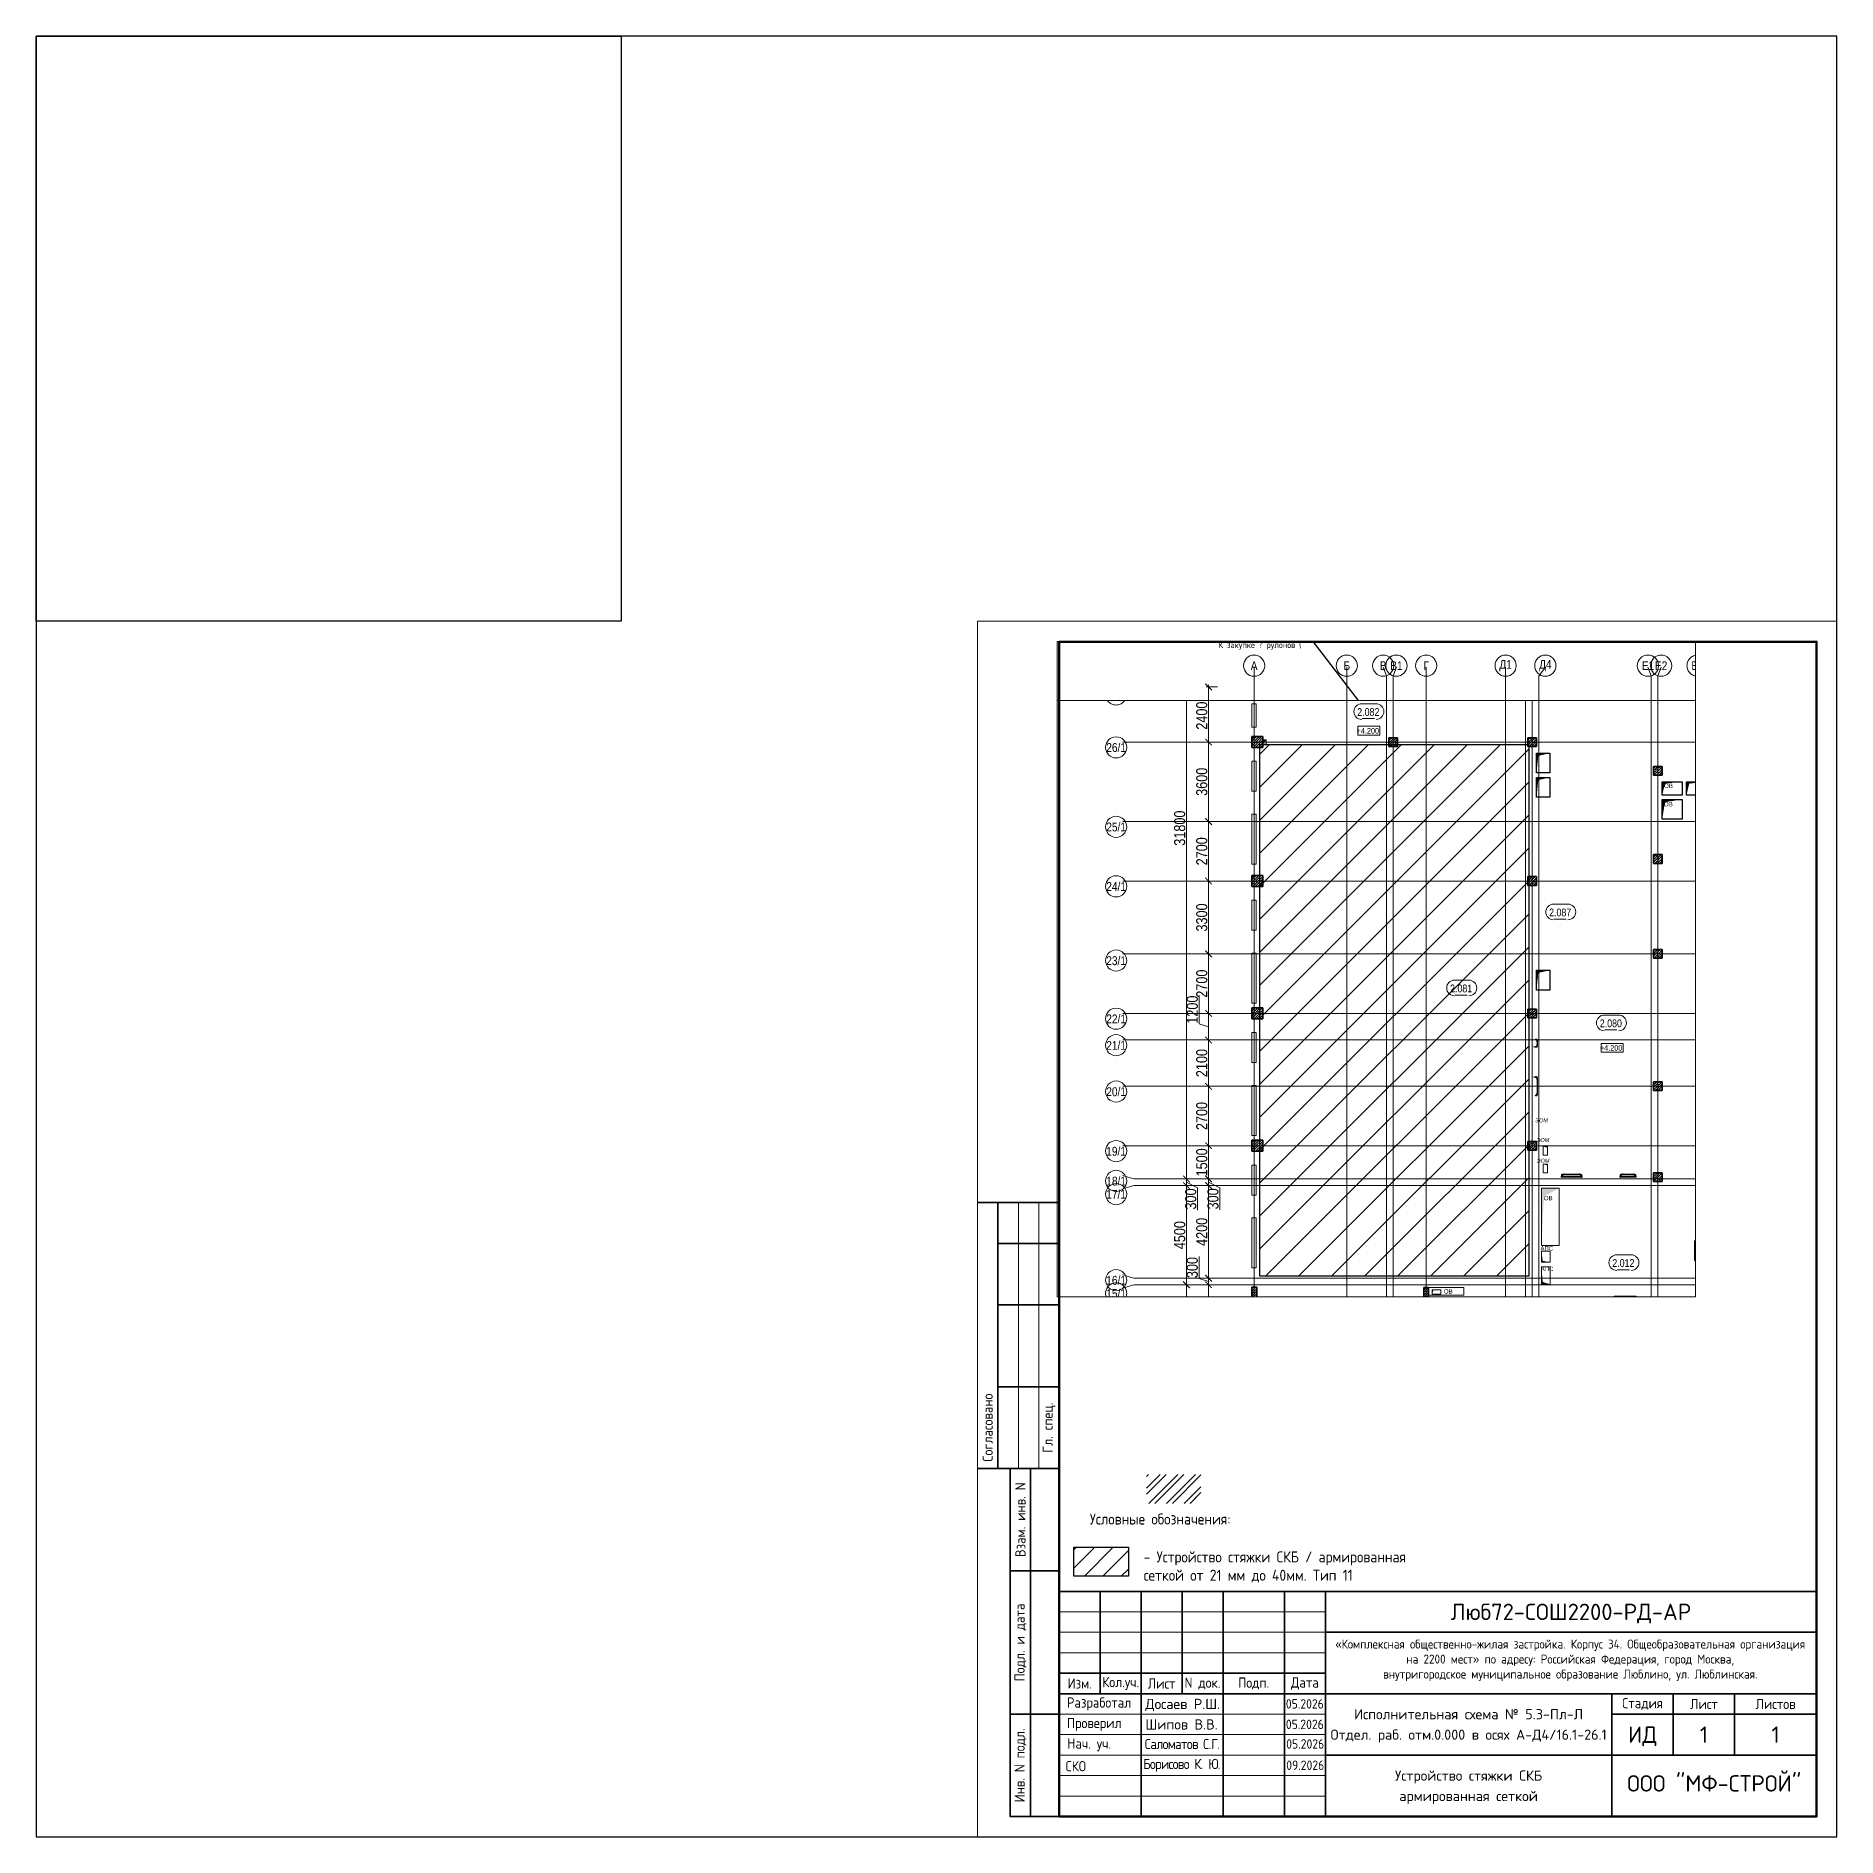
# Paper-space layout '5.3-СКБв6' of a CAD drawing. Header units: millimetres. Extents: x -143 to 297, y 0 to 440.
# The model-space entities are those that its viewports show. They can reach past a viewport. Long polylines and large blocks are cut down to what shows.
import ezdxf
from ezdxf import colors
from ezdxf.entities.mleader import LeaderData, LeaderLine
from ezdxf.enums import TextEntityAlignment as Align
from ezdxf.math import Vec2, Vec3

# ---------------------------------------------------------------- set-up
doc = ezdxf.new("R2010")
doc.units = ezdxf.units.MM
for name, pattern in [('CENTER2', [28.575, 19.05, -3.175, 3.175, -3.175]), ('CENTERLINE', [30, 12, -1.5, 3, -1.5, 12]), ('HIDDEN', [9.525, 6.35, -3.175]), ('HIDDEN2', [4.7625, 3.175, -1.5875])]:
    doc.linetypes.add(name, pattern=pattern)
doc.layers.get('Defpoints').update_dxf_attribs({"color": 250})
for name, color, linetype in [('3)пол', 250, 'Continuous'), ('5.3) СКБ 11 2.085 6 вып', 5, 'Continuous'), ('Условные обозначения', 250, 'Continuous')]:
    doc.layers.add(name, color=color, linetype=linetype)
for name, color, linetype, lineweight in [('АР_Area', 250, 'Continuous', 5), ('АР_Двери_витраж', 250, 'Continuous', 9), ('АР_Двери_внутренние_антипаника', 250, 'Continuous', 0), ('АР_Колонны', 250, 'Continuous', 30), ('АР_Отметка', 250, 'Continuous', 13), ('АР_Стены ЖБ', 250, 'Continuous', 35), ('АР_Штриховка', 250, 'Continuous', 0), ('Витражные конструкции', 250, 'Continuous', 15), ('КМ_Фахверки', 250, 'Continuous', 25), ('ОВ_Отопление', 250, 'Continuous', 5), ('ОВ_Шахты', 250, 'Continuous', 5), ('ОВ_Шахты_блок 4.1', 250, 'Continuous', 25), ('РД_Оси_100', 250, 'Continuous', 0), ('РД_Оси_размер', 250, 'Continuous', 0), ('СС_Отверстия', 250, 'Continuous', 9), ('ЭОМ_отверстия', 250, 'Continuous', 5)]:
    doc.layers.add(name, color=color, linetype=linetype, lineweight=lineweight)
doc.styles.add('Arial_Narrow_08', font='ARIALN.TTF', dxfattribs={"width": 0.8})
doc.styles.add('MtXpl_Arial_Narrow', font='ARIALNI.TTF')
doc.styles.add('style1', font='ARIALN.TTF')
doc.styles.add('ккк', font='isocpeur.ttf', dxfattribs={"width": 0.85, "oblique": 15})
doc.styles.add('СПДС', font='isocpeur.ttf', dxfattribs={"width": 0.9})
doc.dimstyles.new('Dim100_ареал', dxfattribs={"dimscale": 100, "dimtxt": 2.5, "dimasz": 1, "dimexe": 1, "dimexo": 1, "dimgap": 0.5, "dimtad": 1, "dimzin": 12, "dimdsep": 46, "dimtxsty": 'style1', "dimblk": 'ARCHTICK', "dimcen": 1, "dimdle": 1, "dimclrd": 256, "dimclre": 256, "dimaunit": 1, "dimadec": 0, "dimazin": 3, "dimtfac": 1, "dimtmove": 1, "dimatfit": 3, "dimldrblk": 'OPEN30', "dimfxl": 4, "dimfxlon": 1, "dimtolj": 1, "dimtzin": 0, "dimlwd": 9, "dimlwe": 9, "dimarcsym": 0})
pattern_1 = [(45, (-74007.1, 311187.15), (-112.2532, 112.2532), []), (45, (-73894.85, 311187.15), (-112.2532, 112.2532), [198.4375, -39.6875, 0, -39.6875])]

psp = doc.layouts.new('5.3-СКБв6')

# ---------------------------------------------------------------- texts
at = {"layer": 'Условные обозначения', "color": 18, "true_color": 0x000000, "insert": (114.46, 79.02), "char_height": 2.6856, "attachment_point": 1, "style": 'СПДС'}
psp.add_mtext_dynamic_manual_height_columns('Условные обозначения:', width=34.5864, gutter_width=9.59, heights=[0], dxfattribs=at)
at = {"layer": 'Условные обозначения', "color": 18, "true_color": 0x000000, "insert": (127.6, 69.77), "char_height": 2.6856, "width": 67.6536, "attachment_point": 1, "style": 'СПДС'}
psp.add_mtext('\\pxql;- Устройство стяжки СКБ / армированная сеткой от 21 мм до 40мм. Тип 11', dxfattribs=at)

msp = doc.modelspace()

# ---------------------------------------------------------------- texts
at = {"layer": 'ОВ_Отопление', "insert": (8680.44, 228476.988), "char_height": 200, "width": 590.00022, "attachment_point": 5, "style": 'style1'}
msp.add_mtext('ОВ', dxfattribs=at)
at = {"layer": 'ОВ_Шахты', "char_height": 200, "attachment_point": 5, "style": 'style1'}
for insert, width in [((18661.359, 251391.879), 900), ((18657.52, 250559.702), 1000.00004), ((13208.777, 232706.42), 1850)]:
    msp.add_mtext('ОВ', dxfattribs=dict(at, insert=insert, width=width))
at = {"layer": 'СС_Отверстия', "char_height": 200, "width": 590.00022, "attachment_point": 5, "style": 'style1'}
for insert in [(13148.694, 230431.89), (13159.18, 229498.058)]:
    msp.add_mtext('АПС', dxfattribs=dict(at, insert=insert))
at = {"layer": 'ЭОМ_отверстия', "lineweight": 50, "style": 'MtXpl_Arial_Narrow'}
for p in [(12627.17, 236139.657), (12688.617, 235245.597), (12698.06, 234311.159, 330)]:
    msp.add_text('ЭОМ', height=180, dxfattribs=at).set_placement(p)

# ---------------------------------------------------------------- blocks, each defined once
blk = doc.blocks.new('*U175')
at = {"color": 4}
blk.add_lwpolyline([(-220, -220), (220, -220), (220, 220), (-220, 220)], close=True, dxfattribs=at)
at = {"color": 3}
blk.add_lwpolyline([(-220, 220), (-77, 220), (-77, 77), (-220, 77)], close=True, dxfattribs=at)
blk = doc.blocks.new('*U176')
at = {"color": 0, "linetype": 'ByBlock', "lineweight": -2, "transparency": 16777216}
blk.add_blockref('*U175', (0, 0), dxfattribs=at)
blk = doc.blocks.new('*U898')
at = {"lineweight": 0}
blk.add_lwpolyline([(-205, -5), (5, -5), (5, 292), (-205, 292)], close=True, dxfattribs=at)
at = {"color": 0, "linetype": 'Continuous', "lineweight": 50}
blk.add_lwpolyline([(-185, 287), (0, 287), (0, 0), (-185, 0)], close=True, dxfattribs=at)
at = {"lineweight": 35}
for points in [[(-185, 150), (-205, 150)], [(-200, 85), (-200, 150)], [(-185, 140), (-200, 140)], [(-185, 125), (-200, 125)], [(-185, 105), (-200, 105)], [(-185, 85), (-205, 85)], [(-185, 85), (-197, 85), (-197, 0), (-185, 0)], [(-192, 0), (-192, 85)], [(-185, 60), (-197, 60)], [(-175, 55), (-175, 30)], [(-165, 55), (-165, 0)], [(-155, 55), (-155, 30)], [(-145, 55), (-145, 0)], [(-130, 55), (-130, 0)], [(-120, 55), (-120, 0)], [(-120, 45), (0, 45)], [(-185, 35), (-120, 35)], [(-185, 30), (0, 30)], [(-50, 30), (-50, 0)], [(-35, 30), (-35, 15)], [(-20, 30), (-20, 15)], [(-185, 25), (-197, 25)], [(-50, 25), (0, 25)], [(-120, 15), (0, 15)]]:
    blk.add_lwpolyline(points, dxfattribs=at)
at = {"lineweight": 18}
for points in [[(-195, 85), (-195, 150)], [(-190, 85), (-190, 150)], [(-185, 50), (-120, 50)], [(-185, 45), (-120, 45)], [(-185, 40), (-120, 40)], [(-185, 25), (-120, 25)], [(-185, 20), (-120, 20)], [(-185, 15), (-120, 15)], [(-185, 10), (-120, 10)], [(-185, 5), (-120, 5)]]:
    blk.add_lwpolyline(points, dxfattribs=at)
at = {"lineweight": 35}
blk.add_lwpolyline([(-185, 0), (0, 0), (0, 55), (-185, 55)], close=True, dxfattribs=at)
at = {"lineweight": 0}
blk.add_lwpolyline([(0, -5), (5, -5), (5, 0)], dxfattribs=at)
at = {"lineweight": -2, "char_height": 2.5, "attachment_point": 5, "rotation": 90, "style": 'СПДС'}
for s, insert, width in [('Согласовано', (-202.5, 95), 19.9913), ('Гл. спец.', (-187.5, 95), 19.9913), ('Взам. инв. N', (-194.5, 72.5), 24.9913), ('Подл. и дата', (-194.5, 42.5), 34.9913), ('Инв. N подл.', (-194.5, 12.5), 24.9913)]:
    blk.add_mtext(s, dxfattribs=dict(at, insert=insert, width=width))
at = {"insert": (-119.31, 43.23), "char_height": 2.2, "attachment_point": 1, "style": 'СПДС'}
blk.add_mtext_dynamic_manual_height_columns('\\pxqc;«Комплексная общественно-жилая застройка. Корпус 34. Общеобразовательная организация на 2200 мест» по адресу: Российская Федерация, город Москва, \\Pвнутригородское муниципальное образование Люблино, ул. Люблинская.', width=118.2929, gutter_width=0, heights=[12.75], dxfattribs=at)
at = {"lineweight": -2, "char_height": 2.5, "style": 'СПДС'}
for s, insert, width, attachment_point in [('Изм.', (-180, 32.5), 10, 5), ('Кол.уч.', (-170, 32.5), 10, 5), ('Лист', (-160, 32.5), 10, 5), ('N док.', (-150, 32.5), 10, 5), ('Подп.', (-137.5, 32.5), 15, 5), ('Дата', (-125, 32.5), 10, 5), ('Разработал', (-183.15, 27.5), 17.9525, 4), ('Стадия', (-42.5, 27.5), 15, 5), ('Лист', (-27.5, 27.5), 15, 5), ('Листов', (-10, 27.5), 20, 5), ('Проверил', (-183.15, 22.5), 17.9525, 4), ('Нач. уч.', (-183.06, 17.5), 17.9525, 4), ('{\\T0.9;Саломатов С.Г.}', (-164.11, 17.71), 18.7696, 4), ('СКО', (-183.46, 12.29), 17.9525, 4), ('{\\T0.9;Борисово К. Ю.}', (-164.51, 12.5), 18.7696, 4)]:
    blk.add_mtext(s, dxfattribs=dict(at, insert=insert, width=width, attachment_point=attachment_point))
at = {"style": 'СПДС'}
for tag, height, p in [('ШИФР_ПРОЕКТА', 4, (-60, 50)), ('НАИМЕНОВАНИЕ_ОБЪЕКТА', 2.5, (-85, 25)), ('СТАДИЯ', 4, (-42.5, 20)), ('ЛИСТ_первый', 4, (-27.5, 20)), ('ЛИСТОВ', 4, (-10, 20)), ('НАИМЕНОВАНИЕ_ОБЪЕКТА2', 2.5, (-85, 20)), ('НАИМЕНОВАНИЕ_ЧЕРТЕЖА1', 2.5, (-85, 10)), ('ОРГАНИЗАЦИЯ_РАЗРАБОТЧИК1', 4, (-25, 8.09)), ('НАИМЕНОВАНИЕ_ЧЕРТЕЖА2', 2.5, (-85, 5))]:
    blk.add_attdef(tag, text='', height=height, dxfattribs=at).set_placement(p, align=Align.MIDDLE_CENTER)
for tag, p in [('РАЗРАБОТЧИК', (-163.97, 27.5)), ('РУК.ГРУППЫ', (-163.97, 22.5))]:
    blk.add_attdef(tag, text='', height=2.5, dxfattribs=at).set_placement(p, align=Align.MIDDLE_LEFT)
at = {"style": 'СПДС', "width": 0.9}
for tag, p in [('ДАТА1', (-129.65, 26.37)), ('ДАТА2', (-129.65, 21.37)), ('ДАТА3', (-129.56, 16.58)), ('ДАТА4', (-129.56, 11.38))]:
    blk.add_attdef(tag, p, '', height=2.3, dxfattribs=at)
blk = doc.blocks.new('*U173')
at = {"color": 4}
blk.add_lwpolyline([(-220, -220), (220, -220), (220, 220), (-220, 220)], close=True, dxfattribs=at)
at = {"color": 3}
blk.add_lwpolyline([(-220, 220), (-77, 220), (-77, 77), (-220, 77)], close=True, dxfattribs=at)
blk = doc.blocks.new('*U174')
at = {"color": 0, "linetype": 'ByBlock', "lineweight": -2, "transparency": 16777216}
blk.add_blockref('*U173', (0, 0), dxfattribs=at)
blk = doc.blocks.new('otv')
at = {"linetype": 'Continuous'}
blk.add_lwpolyline([(0, -1), (0, 0), (1, 0), (1, -1)], close=True, dxfattribs=at)
blk.add_solid([(0, -1), (0, 0), (0.135, -0.137), (1, 0)], dxfattribs=at)
blk = doc.blocks.new('Отметка_план')
at = {"color": 7}
blk.add_lwpolyline([(0, 0), (10, 0), (10, 4), (0, 4)], close=True, dxfattribs=at)
at = {"style": 'Arial_Narrow_08', "width": 0.8}
blk.add_attdef('OTMG', text='', height=2.5, dxfattribs=at).set_placement((9.06, 0.7), align=Align.RIGHT)
blk = doc.blocks.new('otv_в_стене')
at = {"linetype": 'Continuous'}
blk.add_lwpolyline([(0, -1), (0, 0), (1, 0), (1, -1)], close=True, dxfattribs=at)
blk.add_solid([(0, -1), (0, 0), (0.5, -0.5), (1, 0)], dxfattribs=at)
blk = doc.blocks.new('UUNEW01NEW00')
at = {"layer": 'АР_Двери_внутренние_антипаника', "color": 1, "linetype": 'Continuous'}
for p, q in [((-9, 0), (-14, -2)), ((-9, 19), (-8, 20)), ((-9, 19), (-9, 19)), ((-9, 19), (-9, 19)), ((-9, 19), (-9, 19)), ((-9, 19), (-9, 19)), ((-9, 19), (-9, 18)), ((-9, 18), (-8, 18)), ((-9, 1), (-9, 1)), ((-9, 1), (-9, 1)), ((-9, 1), (-9, 1)), ((-9, 1), (-9, 0)), ((-9, 1), (-9, 1)), ((-9, 1), (-9, 1)), ((-9, 1), (-9, 1)), ((-9, 1), (-9, 0)), ((-8, 1), (-9, 1)), ((-9, 1), (-9, 1)), ((-9, 0), (-9, 0)), ((-9, 0), (-9, 0)), ((-8, 20), (-8, 20)), ((-8, 20), (-7, 20)), ((-8, 18), (-8, 16)), ((-8, 18), (-8, 18)), ((-8, 18), (-8, 18)), ((-7, 18), (-8, 18)), ((-8, 18), (-8, 18)), ((-8, 16), (-8, 14)), ((-8, 14), (-8, 12)), ((-8, 12), (-8, 10)), ((-8, 10), (-8, 8)), ((-8, 8), (-8, 6)), ((-8, 6), (-8, 5)), ((-8, 5), (-8, 3)), ((-8, 3), (-7, 2)), ((-8, 1), (-8, 2)), ((-8, 1), (-8, 0)), ((-8, 0), (-8, 1)), ((-8, 1), (-8, 1)), ((-8, 0), (-8, 0)), ((-8, 0), (-8, 0)), ((-8, 0), (-8, 0)), ((-8, 0), (-7, 0)), ((-7, 0), (-8, 0)), ((-8, 0), (-8, 0)), ((-7, 24), (-7, 20)), ((-7, 20), (7, 20)), ((-7, 20), (-7, 18)), ((-7, 20), (-7, 20)), ((7, 18), (-7, 18)), ((-7, 18), (-7, 18)), ((-7, 18), (-7, 18)), ((-7, 18), (-7, 18)), ((-7, 18), (-7, 18)), ((-7, 2), (-7, 0)), ((-7, 0), (7, 0)), ((-7, 0), (7, 0)), ((-3, 16), (-5, 16)), ((-5, 16), (-4, 15)), ((-3, 16), (-5, 16)), ((-5, 16), (-5, 16)), ((-3, 15), (-4, 16)), ((-4, 16), (-3, 15)), ((-3, 15), (-4, 15)), ((-3, 15), (-4, 15)), ((-3, 15), (-4, 15)), ((-4, 15), (-4, 14)), ((-4, 15), (-4, 15)), ((-4, 15), (-3, 15)), ((-4, 14), (-3, 14)), ((-2, 16), (-3, 16)), ((-2, 16), (-3, 16)), ((-3, 15), (-2, 15)), ((-3, 15), (-3, 15)), ((-3, 14), (-3, 15)), ((-3, 15), (-3, 15)), ((-3, 15), (-3, 15)), ((-3, 15), (-3, 15)), ((-3, 15), (-3, 15)), ((-3, 15), (-3, 15)), ((-3, 14), (-3, 15)), ((-3, 15), (-3, 15)), ((-3, 15), (-3, 15)), ((-3, 15), (-3, 15)), ((-3, 15), (-3, 15)), ((-3, 15), (-3, 15)), ((-3, 15), (-3, 15)), ((-3, 15), (-3, 15)), ((-3, 14), (-3, 14)), ((-3, 14), (-3, 14)), ((-3, 14), (-3, 14)), ((-3, 14), (-3, 14)), ((-3, 14), (-3, 14)), ((-3, 14), (-3, 14)), ((-3, 14), (-3, 14)), ((-3, 14), (-3, 14)), ((-3, 14), (-3, 14)), ((-3, 14), (-3, 14)), ((-3, 14), (-3, 14)), ((-3, 14), (-3, 14)), ((-3, 14), (-3, 14)), ((-3, 14), (-3, 14)), ((-3, 14), (-3, 14)), ((-3, 14), (-3, 14)), ((-3, 14), (-3, 14)), ((-3, 14), (-3, 14)), ((-3, 14), (-3, 14)), ((-3, 14), (-3, 14)), ((-3, 14), (-3, 14)), ((-3, 14), (-3, 14)), ((-3, 14), (-3, 14)), ((-3, 14), (-3, 14)), ((-3, 14), (-3, 14)), ((-3, 14), (-3, 14)), ((-3, 14), (-3, 14)), ((-3, 14), (-3, 14)), ((-3, 14), (-3, 14)), ((-3, 14), (-3, 14)), ((-3, 14), (-3, 14)), ((-3, 14), (-3, 14)), ((-3, 14), (-3, 14)), ((-3, 14), (-3, 14)), ((-3, 14), (-3, 14)), ((-3, 14), (-3, 14)), ((-3, 14), (-3, 14)), ((-3, 14), (-3, 14)), ((-3, 14), (-3, 14)), ((-3, 14), (-3, 14)), ((-3, 14), (-3, 14)), ((-3, 14), (-3, 14)), ((-3, 14), (-3, 14)), ((-3, 14), (-3, 14)), ((-3, 14), (-3, 14)), ((-3, 14), (-3, 14)), ((-3, 14), (-3, 14)), ((-3, 14), (-3, 14)), ((-1, 15), (-2, 16)), ((-1, 16), (-2, 16)), ((-2, 15), (-1, 15)), ((-2, 15), (-2, 15)), ((-2, 15), (-2, 15)), ((-2, 15), (-2, 15)), ((-2, 15), (-2, 15)), ((-2, 15), (-2, 15)), ((-2, 15), (-2, 14)), ((-1, 15), (-2, 15)), ((-2, 15), (-2, 15)), ((-2, 15), (-2, 15)), ((-2, 15), (-2, 15)), ((-2, 15), (-2, 15)), ((-2, 15), (-2, 15)), ((-2, 15), (-2, 15)), ((-2, 15), (-2, 15)), ((-2, 15), (-2, 14)), ((-2, 15), (-2, 15)), ((-1, 15), (-2, 15)), ((-2, 14), (-2, 14)), ((-2, 14), (-2, 14)), ((-2, 14), (-2, 14)), ((-2, 14), (-2, 14)), ((-2, 14), (-2, 14)), ((-2, 14), (-2, 14)), ((-2, 14), (-2, 14)), ((-2, 14), (-2, 14)), ((-2, 14), (-2, 14)), ((-2, 14), (-2, 14)), ((-2, 14), (-2, 14)), ((-2, 14), (-2, 14)), ((-2, 14), (-2, 14)), ((-2, 14), (-2, 14)), ((-2, 14), (-1, 14)), ((-2, 14), (-2, 14)), ((-2, 14), (-2, 14)), ((-2, 14), (-2, 14)), ((-2, 14), (-2, 14)), ((-2, 14), (-2, 14)), ((-2, 14), (-2, 14)), ((-2, 14), (-2, 14)), ((-2, 14), (-2, 14)), ((-2, 14), (-2, 14)), ((-2, 14), (-2, 14)), ((-2, 14), (-2, 14)), ((-2, 14), (-1, 14)), ((-2, 14), (-2, 14)), ((-2, 14), (-2, 14)), ((-2, 14), (-2, 14)), ((-2, 14), (-2, 14)), ((-2, 14), (-2, 14)), ((-2, 14), (-2, 14)), ((-2, 14), (-2, 14)), ((-2, 14), (-2, 14)), ((-2, 14), (-2, 14)), ((-2, 14), (-2, 14)), ((-2, 14), (-2, 14)), ((-2, 14), (-2, 14)), ((-2, 14), (-2, 14)), ((-2, 14), (-2, 14)), ((-2, 14), (-2, 14)), ((-2, 14), (-2, 14)), ((-1, 14), (-2, 14)), ((-2, 14), (-2, 14)), ((-2, 14), (-2, 14)), ((-2, 14), (-2, 14)), ((-2, 14), (-2, 14)), ((-2, 14), (-2, 14)), ((-2, 14), (-1, 14)), ((-2, 14), (-2, 14)), ((-2, 14), (-2, 14)), ((-2, 14), (-2, 14)), ((-2, 14), (-2, 14)), ((-2, 14), (-2, 14)), ((-2, 14), (-2, 14)), ((-2, 14), (-2, 14)), ((-2, 14), (-2, 14)), ((-2, 14), (-2, 14)), ((-2, 14), (-2, 14)), ((-1, 16), (-1, 15)), ((0, 16), (-1, 15)), ((-1, 15), (0, 16)), ((0, 16), (-1, 16)), ((0, 15), (-1, 15)), ((0, 15), (-1, 15)), ((-1, 14), (-1, 15)), ((-1, 15), (-1, 15)), ((-1, 15), (-1, 15)), ((-1, 15), (-1, 15)), ((-1, 15), (-1, 15)), ((-1, 15), (-1, 14)), ((-1, 14), (-1, 15)), ((-1, 15), (-1, 15)), ((-1, 15), (-1, 15)), ((-1, 15), (-1, 15)), ((-1, 15), (-1, 15)), ((-1, 15), (-1, 15)), ((-1, 15), (-1, 15)), ((-1, 14), (-1, 14)), ((-1, 14), (-1, 14)), ((-1, 14), (-1, 14)), ((-1, 14), (-1, 14)), ((-1, 14), (-1, 14)), ((-1, 14), (-1, 14)), ((-1, 14), (-1, 14)), ((-1, 14), (-1, 14)), ((-1, 14), (-1, 14)), ((-1, 14), (-1, 14)), ((-1, 14), (-1, 14)), ((-1, 14), (-1, 14)), ((-1, 14), (-1, 14)), ((-1, 14), (-1, 14)), ((-1, 14), (-1, 14)), ((-1, 14), (-1, 14)), ((-1, 14), (-1, 14)), ((-1, 14), (-1, 14)), ((-1, 14), (-1, 14)), ((-1, 14), (-1, 14)), ((-1, 14), (-1, 14)), ((-1, 14), (-1, 14)), ((-1, 14), (-1, 14)), ((-1, 14), (-1, 14)), ((-1, 14), (-1, 14)), ((-1, 14), (-1, 14)), ((-1, 14), (-1, 14)), ((-1, 14), (-1, 14)), ((-1, 14), (-1, 14)), ((-1, 14), (-1, 14)), ((-1, 14), (0, 14)), ((-1, 14), (-1, 14)), ((0, 16), (1, 15)), ((1, 15), (0, 16)), ((0, 16), (0, 16)), ((1, 16), (0, 16)), ((0, 15), (0, 15)), ((0, 14), (0, 15)), ((0, 15), (0, 15)), ((0, 15), (0, 15)), ((0, 15), (0, 15)), ((0, 15), (0, 15)), ((0, 14), (0, 15)), ((0, 15), (0, 15)), ((0, 15), (0, 15)), ((0, 15), (0, 15)), ((0, 15), (0, 15)), ((0, 15), (0, 15)), ((0, 15), (0, 15)), ((0, 15), (0, 15)), ((0, 14), (0, 14)), ((0, 14), (0, 14)), ((0, 14), (0, 14)), ((0, 14), (0, 14)), ((0, 14), (0, 14)), ((0, 14), (0, 14)), ((0, 14), (0, 14)), ((0, 14), (0, 14)), ((0, 14), (0, 14)), ((0, 14), (0, 14)), ((0, 14), (0, 14)), ((0, 14), (0, 14)), ((0, 14), (0, 14)), ((0, 14), (0, 14)), ((0, 14), (0, 14)), ((0, 14), (0, 14)), ((0, 14), (0, 14)), ((0, 14), (0, 14)), ((0, 14), (0, 14)), ((0, 14), (0, 14)), ((0, 14), (0, 14)), ((0, 14), (0, 14)), ((0, 14), (0, 14)), ((0, 14), (0, 14)), ((0, 14), (0, 14)), ((0, 14), (0, 14)), ((0, 14), (0, 14)), ((0, 14), (0, 14)), ((0, 14), (0, 14)), ((0, 14), (0, 14)), ((0, 14), (0, 14)), ((0, 14), (0, 14)), ((0, 14), (0, 14)), ((0, 14), (0, 14)), ((0, 14), (0, 14)), ((0, 14), (0, 14)), ((0, 14), (0, 14)), ((0, 14), (0, 14)), ((0, 14), (0, 14)), ((0, 14), (0, 14)), ((0, 14), (0, 14)), ((0, 14), (0, 14)), ((0, 14), (0, 14)), ((0, 14), (0, 14)), ((0, 14), (0, 14)), ((0, 14), (0, 14)), ((0, 14), (0, 14)), ((0, 14), (0, 14)), ((1, 16), (1, 15)), ((2, 16), (1, 15)), ((2, 16), (1, 16)), ((1, 15), (2, 15)), ((1, 15), (1, 15)), ((1, 15), (1, 15)), ((2, 14), (1, 15)), ((1, 15), (1, 15)), ((1, 15), (1, 14)), ((1, 15), (1, 15)), ((2, 14), (1, 15)), ((1, 14), (1, 14)), ((1, 14), (1, 14)), ((1, 14), (1, 14)), ((1, 14), (1, 14)), ((1, 14), (2, 14)), ((3, 16), (2, 16)), ((3, 16), (2, 16)), ((2, 15), (3, 15)), ((2, 15), (2, 14)), ((3, 15), (2, 15)), ((2, 15), (2, 15)), ((2, 15), (2, 14)), ((3, 15), (2, 15)), ((2, 14), (2, 14)), ((2, 14), (2, 14)), ((2, 14), (2, 14)), ((2, 14), (2, 14)), ((2, 14), (2, 14)), ((2, 14), (3, 14)), ((2, 14), (2, 14)), ((2, 14), (2, 14)), ((3, 15), (4, 16)), ((4, 16), (3, 15)), ((5, 16), (3, 16)), ((5, 16), (3, 16)), ((4, 15), (3, 15)), ((3, 14), (3, 15)), ((3, 15), (3, 15)), ((3, 15), (3, 14)), ((4, 15), (3, 15)), ((3, 15), (3, 15)), ((3, 15), (3, 15)), ((3, 15), (4, 15)), ((3, 15), (3, 14)), ((4, 15), (3, 15)), ((3, 14), (4, 14)), ((3, 14), (3, 14)), ((3, 14), (3, 14)), ((3, 14), (4, 14)), ((4, 14), (3, 14)), ((3, 14), (4, 14)), ((3, 14), (3, 14)), ((3, 14), (3, 14)), ((4, 15), (5, 16)), ((4, 14), (4, 15)), ((4, 15), (4, 15)), ((4, 14), (4, 15)), ((4, 14), (4, 14)), ((4, 14), (4, 14)), ((4, 14), (4, 14)), ((4, 14), (4, 14)), ((5, 16), (5, 16)), ((7, 20), (7, 24)), ((7, 20), (7, 18)), ((7, 20), (7, 20)), ((7, 20), (8, 20)), ((8, 18), (7, 18)), ((7, 18), (7, 18)), ((7, 18), (7, 18)), ((7, 18), (7, 18)), ((7, 0), (8, 2)), ((7, -9), (7, 0)), ((8, 0), (7, 0)), ((8, 20), (8, 20)), ((8, 20), (9, 19)), ((8, 16), (8, 18)), ((8, 18), (8, 18)), ((8, 18), (8, 18)), ((8, 18), (9, 18)), ((8, 18), (8, 18)), ((8, 14), (8, 16)), ((8, 12), (8, 14)), ((8, 10), (8, 12)), ((8, 8), (8, 10)), ((8, 6), (8, 8)), ((8, 4), (8, 6)), ((8, 2), (8, 4)), ((8, 1), (8, 1)), ((8, 1), (8, 0)), ((8, 0), (8, 0)), ((9, 19), (9, 19)), ((9, 19), (9, 19)), ((9, 18), (9, 19)), ((9, 19), (9, 19)), ((9, 19), (9, 19)), ((-52, -12), (-52, -20)), ((-52, -20), (-52, -25)), ((-52, -25), (-48, -25)), ((-48, -12), (-48, -20)), ((-48, -12), (-48, -12)), ((-48, -20), (-46, -20)), ((-46, -20), (-48, -20)), ((-48, -20), (-48, -25)), ((-46, -20), (-44, -19)), ((-44, -20), (-46, -20)), ((-43, -11), (-45, -12)), ((-44, -19), (-43, -18)), ((-43, -20), (-44, -20)), ((-42, -11), (-43, -11)), ((-43, -18), (-41, -18)), ((-41, -20), (-43, -20)), ((-39, -11), (-42, -11)), ((-41, -18), (-39, -17)), ((-38, -19), (-41, -20)), ((-37, -10), (-39, -11)), ((-39, -17), (-36, -16)), ((-35, -19), (-38, -19)), ((-34, -9), (-37, -10)), ((-36, -16), (-34, -15)), ((-32, -18), (-35, -19)), ((-31, -8), (-34, -9)), ((-34, -15), (-30, -13)), ((-29, -17), (-32, -18)), ((-27, -6), (-31, -8)), ((-30, -13), (-27, -12)), ((-25, -15), (-29, -17)), ((-23, -5), (-27, -6)), ((-27, -12), (-23, -11)), ((-21, -14), (-25, -15)), ((-19, -3), (-23, -5)), ((-23, -11), (-19, -10)), ((-17, -12), (-21, -14)), ((-14, -2), (-19, -3)), ((-19, -10), (-14, -8)), ((-13, -11), (-17, -12)), ((-14, -8), (-9, -7)), ((-8, -9), (-13, -11)), ((-9, -4), (-9, 0)), ((-9, -7), (-9, -4)), ((-9, -7), (-9, -7)), ((-9, -8), (-9, -7)), ((-9, -7), (-9, -7)), ((-9, -7), (-9, -7)), ((-9, -7), (-9, -7)), ((-9, -7), (-8, -7)), ((-8, -9), (-9, -8)), ((-8, 0), (-8, -1)), ((-8, -1), (-8, -1)), ((-8, -1), (-8, -1)), ((-8, -1), (-8, -1)), ((-8, -1), (-8, -2)), ((-8, -2), (-8, -1)), ((-8, -1), (-8, -1)), ((-8, -8), (-8, -7)), ((-8, -7), (-8, -7)), ((-7, -7), (-8, -7)), ((-8, -7), (-8, -7)), ((-8, -7), (-8, -7)), ((-8, -7), (-8, -7)), ((-8, -7), (-8, -7)), ((-8, -7), (-8, -7)), ((-8, -7), (-8, -7)), ((-8, -7), (-8, -7)), ((-8, -7), (-8, -7)), ((-8, -7), (-8, -7)), ((-7, -8), (-8, -8)), ((-8, -9), (-8, -9)), ((-7, -9), (-8, -9)), ((-7, 0), (-7, -2)), ((-7, -2), (-7, -3)), ((-7, -3), (-7, -5)), ((-7, -5), (-7, -6)), ((-7, -6), (-7, -7)), ((-7, -7), (-7, -7)), ((-7, -7), (-7, -7)), ((-7, -7), (-7, -8)), ((-7, -8), (6, -11)), ((-7, -8), (-7, -8)), ((-7, -8), (-7, -9)), ((-7, -8), (-7, -8)), ((-7, -8), (-7, -8)), ((-7, -8), (-7, -8)), ((-7, -8), (-7, -8)), ((-7, -8), (-7, -8)), ((-7, -8), (-7, -8)), ((-7, -8), (-7, -8)), ((-7, -8), (-7, -8)), ((-7, -8), (-7, -8)), ((-7, -8), (-7, -8)), ((-7, -8), (-7, -8)), ((-7, -8), (-7, -8)), ((-7, -8), (-7, -8)), ((-7, -8), (-7, -8)), ((-7, -8), (-7, -8)), ((-7, -8), (-7, -8)), ((-7, -8), (-7, -8)), ((-7, -8), (-7, -8)), ((-7, -9), (-7, -9)), ((6, -11), (6, -10)), ((6, -11), (6, -10)), ((6, -10), (7, -10)), ((6, -11), (6, -11)), ((6, -11), (6, -11)), ((7, -9), (7, -9)), ((7, -9), (7, -9)), ((7, -9), (8, -9)), ((7, -10), (7, -9)), ((8, 0), (8, 0))]:
    blk.add_line(p, q, dxfattribs=at)
at = {"layer": 'АР_Двери_внутренние_антипаника', "color": 40, "linetype": 'Continuous'}
for p, q in [((-9, 1), (-13, 0)), ((-9, 24), (9, 24)), ((-9, 19), (-9, 24)), ((-9, 18), (-9, 19)), ((-9, 17), (-9, 18)), ((-8, 2), (-9, 17)), ((-8, 2), (-9, 1)), ((8, 0), (8, -4)), ((9, 24), (9, 19)), ((-53, -19), (-53, -12)), ((-53, -25), (-53, -19)), ((-48, -12), (-52, -12)), ((-52, -25), (-48, -25)), ((-48, -12), (-46, -12)), ((-48, -25), (-45, -25)), ((-45, -12), (-46, -12)), ((-44, -12), (-45, -12)), ((-45, -25), (-44, -25)), ((-42, -11), (-44, -12)), ((-44, -25), (-44, -25)), ((-44, -25), (-43, -25)), ((-43, -25), (-42, -25)), ((-40, -10), (-42, -11)), ((-42, -25), (-42, -25)), ((-42, -25), (-41, -25)), ((-41, -25), (-39, -24)), ((-38, -10), (-40, -10)), ((-39, -24), (-38, -24)), ((-36, -9), (-38, -10)), ((-38, -24), (-36, -24)), ((-34, -8), (-36, -9)), ((-36, -24), (-35, -23)), ((-35, -23), (-34, -23)), ((-32, -7), (-34, -8)), ((-34, -23), (-33, -23)), ((-33, -23), (-32, -22)), ((-30, -7), (-32, -7)), ((-32, -22), (-30, -22)), ((-28, -6), (-30, -7)), ((-30, -22), (-28, -21)), ((-26, -5), (-28, -6)), ((-28, -21), (-26, -21)), ((-23, -4), (-26, -5)), ((-26, -21), (-23, -20)), ((-20, -3), (-23, -4)), ((-23, -20), (-20, -19)), ((-17, -1), (-20, -3)), ((-20, -19), (-18, -18)), ((-18, -18), (-15, -17)), ((-13, 0), (-17, -1)), ((-15, -17), (-12, -16)), ((-12, -16), (-8, -15)), ((-8, -15), (-4, -14)), ((-4, -14), (0, -13)), ((0, -13), (5, -11)), ((5, -11), (6, -11)), ((6, -10), (7, -10)), ((6, -11), (6, -10)), ((7, -10), (8, -9)), ((8, -4), (8, -9)), ((8, -9), (8, -9)), ((8, -9), (8, -9))]:
    blk.add_line(p, q, dxfattribs=at)
at = {"layer": 'АР_Двери_внутренние_антипаника', "color": 1, "linetype": 'CENTERLINE'}
blk.add_line((0, 4), (0, 26), dxfattribs=at)
at = {"layer": 'АР_Двери_внутренние_антипаника', "color": 1, "linetype": 'HIDDEN'}
for p, q in [((-60, -14), (-53, -14)), ((-60, -14), (-60, -23)), ((-60, -23), (-53, -23)), ((-54, -18), (-54, -14)), ((-54, -14), (-53, -14)), ((-54, -18), (-53, -18))]:
    blk.add_line(p, q, dxfattribs=at)
at = {"layer": 'АР_Двери_внутренние_антипаника', "color": 1, "linetype": 'Continuous'}
blk.add_arc((491, 29), 500, 183.3082, 184.1216, dxfattribs=at)
at = {"layer": 'АР_Двери_внутренние_антипаника', "color": 40, "linetype": 'Continuous'}
for centre, radius, start, end in [((-491, 28), 500, 356.9219, 359.0377), ((-52, -12), 0.5, 90, 180), ((-52, -25), 0.5, 180, 270)]:
    blk.add_arc(centre, radius, start, end, dxfattribs=at)
at = {"layer": 'АР_Двери_внутренние_антипаника', "color": 1, "linetype": 'Continuous'}
blk.add_point((0, 0), dxfattribs=at)
blk = doc.blocks.new('66NEW00')
at = {"layer": 'АР_Двери_внутренние_антипаника', "color": 40, "linetype": 'Continuous'}
for p, q in [((9, 0), (-9, 0)), ((-9, 0), (-9, -5)), ((9, -5), (9, 0)), ((-8, -23), (-8, -28)), ((-8, -28), (-8, -33)), ((-8, -33), (-8, -33)), ((-7, -34), (-8, -33)), ((-8, -33), (-8, -33)), ((-6, -34), (-7, -34)), ((-6, -35), (-6, -34)), ((-5, -35), (-6, -35)), ((0, -37), (-5, -35)), ((4, -38), (0, -37)), ((8, -39), (4, -38)), ((8, -22), (9, -7)), ((8, -22), (9, -23)), ((12, -40), (8, -39)), ((9, -6), (9, -5)), ((9, -7), (9, -6)), ((9, -23), (13, -24)), ((15, -41), (12, -40)), ((13, -24), (17, -25)), ((18, -42), (15, -41)), ((17, -25), (20, -27)), ((20, -43), (18, -42)), ((20, -27), (23, -28)), ((23, -44), (20, -43)), ((23, -28), (26, -29)), ((26, -45), (23, -44)), ((26, -29), (28, -30)), ((28, -45), (26, -45)), ((28, -30), (30, -31)), ((30, -46), (28, -45)), ((30, -31), (32, -31)), ((32, -46), (30, -46)), ((32, -31), (34, -32)), ((33, -47), (32, -46)), ((34, -47), (33, -47)), ((34, -32), (36, -33)), ((35, -47), (34, -47)), ((36, -48), (35, -47)), ((36, -33), (38, -34)), ((38, -48), (36, -48)), ((38, -34), (40, -34)), ((39, -48), (38, -48)), ((41, -49), (39, -48)), ((40, -34), (42, -35)), ((42, -49), (41, -49)), ((42, -35), (44, -36)), ((43, -49), (42, -49)), ((42, -49), (42, -49)), ((44, -49), (43, -49)), ((44, -36), (45, -36)), ((45, -49), (44, -49)), ((44, -49), (44, -49)), ((45, -36), (46, -36)), ((48, -49), (45, -49)), ((48, -36), (46, -36)), ((48, -36), (52, -36)), ((52, -49), (48, -49)), ((53, -43), (53, -36)), ((53, -49), (53, -43))]:
    blk.add_line(p, q, dxfattribs=at)
at = {"layer": 'АР_Двери_внутренние_антипаника', "color": 1, "linetype": 'Continuous'}
for p, q in [((-7, -4), (-7, 0)), ((7, 0), (7, -4)), ((-8, -4), (-9, -4)), ((-9, -4), (-9, -5)), ((-9, -5), (-9, -5)), ((-9, -6), (-9, -5)), ((-9, -5), (-9, -5)), ((-9, -5), (-9, -5)), ((-8, -6), (-9, -6)), ((-7, -4), (-8, -4)), ((-8, -4), (-8, -4)), ((-8, -8), (-8, -6)), ((-8, -6), (-8, -6)), ((-8, -6), (-8, -6)), ((-8, -6), (-8, -6)), ((-8, -6), (-7, -6)), ((-8, -10), (-8, -8)), ((-8, -12), (-8, -10)), ((-8, -14), (-8, -12)), ((-8, -16), (-8, -14)), ((-8, -18), (-8, -16)), ((-8, -20), (-8, -18)), ((-8, -22), (-8, -20)), ((-7, -24), (-8, -22)), ((-8, -23), (-8, -23)), ((-8, -23), (-8, -24)), ((-8, -24), (-8, -24)), ((-8, -24), (-7, -24)), ((-8, -24), (-8, -24)), ((-7, -33), (-8, -33)), ((7, -4), (-7, -4)), ((-7, -4), (-7, -6)), ((-7, -4), (-7, -4)), ((-7, -6), (7, -6)), ((-7, -6), (-7, -6)), ((-7, -6), (-7, -6)), ((-7, -6), (-7, -6)), ((7, -24), (-7, -24)), ((7, -24), (-7, -24)), ((-7, -33), (-7, -24)), ((-7, -33), (-7, -33)), ((-7, -33), (-7, -33)), ((-7, -34), (-7, -33)), ((-6, -34), (-7, -34)), ((7, -32), (-6, -35)), ((-6, -35), (-6, -34)), ((-6, -34), (-6, -34)), ((-6, -35), (-6, -34)), ((-6, -35), (-6, -35)), ((7, -4), (7, -6)), ((8, -4), (7, -4)), ((7, -4), (7, -4)), ((7, -6), (7, -6)), ((7, -6), (7, -6)), ((7, -6), (7, -6)), ((7, -6), (7, -6)), ((7, -6), (8, -6)), ((8, -21), (7, -22)), ((7, -22), (7, -24)), ((7, -24), (7, -26)), ((8, -24), (7, -24)), ((7, -24), (8, -24)), ((7, -26), (7, -27)), ((7, -27), (7, -29)), ((7, -29), (7, -30)), ((7, -30), (7, -31)), ((7, -31), (7, -31)), ((7, -31), (8, -31)), ((7, -31), (7, -31)), ((7, -31), (7, -32)), ((7, -32), (7, -32)), ((7, -32), (8, -32)), ((7, -32), (7, -33)), ((7, -32), (7, -32)), ((7, -32), (7, -32)), ((7, -32), (7, -32)), ((7, -32), (7, -32)), ((7, -32), (7, -32)), ((7, -32), (7, -32)), ((7, -32), (7, -32)), ((7, -32), (7, -32)), ((7, -32), (7, -32)), ((7, -32), (7, -32)), ((7, -32), (7, -32)), ((7, -32), (7, -32)), ((7, -32), (7, -32)), ((7, -32), (7, -32)), ((7, -32), (7, -32)), ((7, -32), (7, -32)), ((7, -32), (7, -32)), ((7, -32), (7, -32)), ((7, -33), (7, -33)), ((7, -33), (8, -33)), ((9, -4), (8, -4)), ((8, -4), (8, -4)), ((8, -6), (8, -8)), ((9, -6), (8, -6)), ((8, -6), (8, -6)), ((8, -6), (8, -6)), ((8, -6), (8, -6)), ((8, -8), (8, -10)), ((8, -10), (8, -12)), ((8, -12), (8, -14)), ((8, -14), (8, -16)), ((8, -16), (8, -18)), ((8, -18), (8, -19)), ((8, -19), (8, -21)), ((8, -23), (8, -22)), ((8, -23), (9, -23)), ((8, -23), (8, -24)), ((8, -24), (8, -23)), ((8, -23), (8, -23)), ((8, -24), (8, -24)), ((8, -24), (8, -25)), ((8, -24), (8, -24)), ((8, -24), (8, -24)), ((8, -24), (8, -24)), ((8, -25), (8, -25)), ((8, -25), (8, -25)), ((8, -25), (8, -25)), ((8, -25), (8, -25)), ((8, -25), (8, -25)), ((8, -25), (8, -25)), ((8, -32), (8, -31)), ((8, -31), (8, -31)), ((8, -31), (8, -31)), ((8, -31), (8, -31)), ((9, -31), (8, -31)), ((8, -31), (8, -31)), ((8, -31), (8, -31)), ((8, -31), (8, -31)), ((8, -31), (8, -31)), ((8, -31), (8, -31)), ((8, -31), (8, -31)), ((8, -31), (8, -31)), ((8, -33), (9, -32)), ((8, -33), (13, -35)), ((8, -33), (8, -33)), ((9, -5), (9, -4)), ((9, -5), (9, -5)), ((9, -5), (9, -5)), ((9, -5), (9, -5)), ((9, -5), (9, -6)), ((9, -23), (9, -23)), ((9, -23), (9, -23)), ((9, -23), (9, -23)), ((9, -23), (9, -24)), ((9, -23), (9, -23)), ((9, -23), (9, -23)), ((9, -23), (9, -23)), ((9, -23), (9, -24)), ((9, -23), (9, -23)), ((9, -24), (14, -26)), ((9, -28), (9, -24)), ((9, -24), (9, -24)), ((9, -24), (9, -24)), ((9, -31), (9, -28)), ((14, -32), (9, -31)), ((9, -31), (9, -31)), ((9, -32), (9, -31)), ((9, -31), (9, -31)), ((9, -31), (9, -31)), ((9, -31), (9, -31)), ((13, -35), (17, -36)), ((14, -26), (19, -27)), ((19, -34), (14, -32)), ((17, -36), (21, -38)), ((19, -27), (23, -29)), ((23, -35), (19, -34)), ((21, -38), (25, -39)), ((23, -29), (27, -30)), ((27, -36), (23, -35)), ((25, -39), (29, -41)), ((27, -30), (31, -32)), ((30, -37), (27, -36)), ((29, -41), (32, -42)), ((34, -39), (30, -37)), ((31, -32), (34, -33)), ((32, -42), (35, -42)), ((34, -33), (37, -34)), ((36, -40), (34, -39)), ((35, -42), (38, -43)), ((39, -41), (36, -40)), ((37, -34), (39, -35)), ((38, -43), (41, -44)), ((39, -35), (42, -35)), ((41, -42), (39, -41)), ((43, -42), (41, -42)), ((41, -44), (43, -44)), ((42, -35), (43, -35)), ((43, -35), (45, -36)), ((44, -43), (43, -42)), ((43, -44), (44, -44)), ((46, -44), (44, -43)), ((44, -44), (46, -44)), ((48, -44), (46, -44)), ((46, -44), (48, -44)), ((48, -36), (48, -44)), ((48, -36), (48, -36)), ((48, -44), (48, -49)), ((52, -49), (48, -49)), ((52, -36), (52, -44)), ((52, -44), (52, -49))]:
    blk.add_line(p, q, dxfattribs=at)
at = {"layer": 'АР_Двери_внутренние_антипаника', "color": 1, "linetype": 'CENTERLINE'}
blk.add_line((0, -20), (0, 2), dxfattribs=at)
at = {"layer": 'АР_Двери_внутренние_антипаника', "color": 1, "linetype": 'HIDDEN'}
for p, q in [((60, -38), (53, -38)), ((54, -38), (53, -38)), ((54, -42), (53, -42)), ((60, -47), (53, -47)), ((54, -42), (54, -38)), ((60, -38), (60, -47))]:
    blk.add_line(p, q, dxfattribs=at)
at = {"layer": 'АР_Двери_внутренние_антипаника', "color": 40, "linetype": 'Continuous'}
for centre, radius, start, end in [((491, 4), 500, 180.9623, 183.0781), ((52, -36), 0.5, 0, 90), ((52, -49), 0.5, 270, 0)]:
    blk.add_arc(centre, radius, start, end, dxfattribs=at)
at = {"layer": 'АР_Двери_внутренние_антипаника', "color": 1, "linetype": 'Continuous'}
blk.add_arc((-491, 5), 500, 355.8784, 356.6918, dxfattribs=at)
blk.add_point((0, 0), dxfattribs=at)
blk = doc.blocks.new('*U37')
at = {"layer": 'АР_Двери_внутренние_антипаника', "color": 1, "linetype": 'HIDDEN'}
for p, q in [((4, 8), (-4, 8)), ((-4, 0), (-4, 8)), ((4, 0), (4, 8))]:
    blk.add_line(p, q, dxfattribs=at)
at = {"layer": 'АР_Двери_внутренние_антипаника', "color": 40, "linetype": 'Continuous'}
for p, q in [((-4, 0), (-4, -22)), ((4, 0), (4, -22)), ((777, 97), (106, 97)), ((777, 73), (106, 73))]:
    blk.add_line(p, q, dxfattribs=at)
at = {"layer": 'АР_Двери_внутренние_антипаника', "color": 1, "linetype": 'Continuous'}
for p, q in [((-1, -22), (-4, 0)), ((4, 0), (1, -22))]:
    blk.add_line(p, q, dxfattribs=at)
at = {"layer": 'АР_Двери_внутренние_антипаника', "color": 1, "linetype": 'CENTERLINE'}
blk.add_line((0, -4), (0, -80), dxfattribs=at)
at = {"layer": 'АР_Двери_внутренние_антипаника', "xscale": 2, "yscale": 2, "zscale": 2, "rotation": 180}
for name, p in [('UUNEW01NEW00', (0, 48)), ('66NEW00', (883, 0))]:
    blk.add_blockref(name, p, dxfattribs=at)
blk = doc.blocks.new('*U38')
at = {"layer": 'АР_Двери_внутренние_антипаника', "color": 1, "linetype": 'HIDDEN'}
for p, q in [((4, 8), (-4, 8)), ((-4, 0), (-4, 8)), ((4, 0), (4, 8))]:
    blk.add_line(p, q, dxfattribs=at)
at = {"layer": 'АР_Двери_внутренние_антипаника', "color": 40, "linetype": 'Continuous'}
for p, q in [((-4, 0), (-4, -22)), ((4, 0), (4, -22)), ((569, 97), (106, 97)), ((569, 73), (106, 73))]:
    blk.add_line(p, q, dxfattribs=at)
at = {"layer": 'АР_Двери_внутренние_антипаника', "color": 1, "linetype": 'Continuous'}
for p, q in [((-1, -22), (-4, 0)), ((4, 0), (1, -22))]:
    blk.add_line(p, q, dxfattribs=at)
at = {"layer": 'АР_Двери_внутренние_антипаника', "color": 1, "linetype": 'CENTERLINE'}
blk.add_line((0, -4), (0, -80), dxfattribs=at)
at = {"layer": 'АР_Двери_внутренние_антипаника', "xscale": 2, "yscale": 2, "zscale": 2, "rotation": 180}
for name, p in [('UUNEW01NEW00', (0, 48)), ('66NEW00', (675, 0))]:
    blk.add_blockref(name, p, dxfattribs=at)
blk = doc.blocks.new('*U35')
at = {"layer": 'АР_Двери_внутренние_антипаника', "color": 1, "linetype": 'HIDDEN'}
for p, q in [((4, 8), (-4, 8)), ((-4, 0), (-4, 8)), ((4, 0), (4, 8))]:
    blk.add_line(p, q, dxfattribs=at)
at = {"layer": 'АР_Двери_внутренние_антипаника', "color": 40, "linetype": 'Continuous'}
for p, q in [((-4, 0), (-4, -22)), ((4, 0), (4, -22)), ((727, 97), (106, 97)), ((727, 73), (106, 73))]:
    blk.add_line(p, q, dxfattribs=at)
at = {"layer": 'АР_Двери_внутренние_антипаника', "color": 1, "linetype": 'Continuous'}
for p, q in [((-1, -22), (-4, 0)), ((4, 0), (1, -22))]:
    blk.add_line(p, q, dxfattribs=at)
at = {"layer": 'АР_Двери_внутренние_антипаника', "color": 1, "linetype": 'CENTERLINE'}
blk.add_line((0, -4), (0, -80), dxfattribs=at)
at = {"layer": 'АР_Двери_внутренние_антипаника', "xscale": 2, "yscale": 2, "zscale": 2, "rotation": 180}
for name, p in [('UUNEW01NEW00', (0, 48)), ('66NEW00', (833, 0))]:
    blk.add_blockref(name, p, dxfattribs=at)
blk = doc.blocks.new('*U36')
at = {"layer": 'АР_Двери_внутренние_антипаника', "color": 1, "linetype": 'HIDDEN'}
for p, q in [((4, 8), (-4, 8)), ((-4, 0), (-4, 8)), ((4, 0), (4, 8))]:
    blk.add_line(p, q, dxfattribs=at)
at = {"layer": 'АР_Двери_внутренние_антипаника', "color": 40, "linetype": 'Continuous'}
for p, q in [((-4, 0), (-4, -22)), ((4, 0), (4, -22)), ((231, 97), (106, 97)), ((231, 73), (106, 73))]:
    blk.add_line(p, q, dxfattribs=at)
at = {"layer": 'АР_Двери_внутренние_антипаника', "color": 1, "linetype": 'Continuous'}
for p, q in [((-1, -22), (-4, 0)), ((4, 0), (1, -22))]:
    blk.add_line(p, q, dxfattribs=at)
at = {"layer": 'АР_Двери_внутренние_антипаника', "color": 1, "linetype": 'CENTERLINE'}
blk.add_line((0, -4), (0, -80), dxfattribs=at)
at = {"layer": 'АР_Двери_внутренние_антипаника', "xscale": 2, "yscale": 2, "zscale": 2, "rotation": 180}
for name, p in [('UUNEW01NEW00', (0, 48)), ('66NEW00', (337, 0))]:
    blk.add_blockref(name, p, dxfattribs=at)
blk = doc.blocks.new('A-iden')
at = {"linetype": 'Continuous', "lineweight": 5}
blk.add_circle((0, -4), 3, dxfattribs=at)
at = {"color": 0, "linetype": 'Continuous', "lineweight": 20, "style": 'ккк', "width": 0.85}
blk.add_attdef('ID', text='', height=8, dxfattribs=at).set_placement((0.31, -3.85), align=Align.MIDDLE_CENTER)
blk = doc.blocks.new('_ArchTick')
at = {"color": 0, "linetype": 'ByBlock', "const_width": 0.15}
blk.add_lwpolyline([(-0.5, -0.5), (0.5, 0.5)], dxfattribs=at)
blk = doc.blocks.new('*D75')
at = {"layer": 'Defpoints', "color": 0, "transparency": 16777216}
for p in [(1193587, 186313), (1194587, 186313), (1194587, 183613)]:
    blk.add_point(p, dxfattribs=at)
at = {"layer": 'РД_Оси_размер', "lineweight": 9, "transparency": 16777216}
for p, q in [((1193987, 186313), (1193487, 186313)), ((1193587, 183513), (1193587, 186413)), ((1193987, 183613), (1193487, 183613))]:
    blk.add_line(p, q, dxfattribs=at)
at = {"layer": 'РД_Оси_размер', "lineweight": 9, "transparency": 16777216, "xscale": 300, "yscale": 300, "zscale": 300}
for p, rotation in [((1193587, 186313), 90), ((1193587, 183613), 270)]:
    blk.add_blockref('_ArchTick', p, dxfattribs=dict(at, rotation=rotation))
at = {"layer": 'РД_Оси_размер', "color": 0, "transparency": 16777216, "insert": (1193282, 184963), "char_height": 500, "attachment_point": 5, "rotation": 90, "style": 'style1'}
blk.add_mtext('\\A1;2700', dxfattribs=at)
blk = doc.blocks.new('_Open30')
at = {"color": 0, "linetype": 'ByBlock', "lineweight": -2}
for p, q in [((-1, 0.27), (0, 0)), ((0, 0), (-1, -0.27)), ((0, 0), (-1, 0))]:
    blk.add_line(p, q, dxfattribs=at)
blk = doc.blocks.new('*D76')
at = {"layer": 'Defpoints', "color": 0, "transparency": 16777216}
for p in [(1193587, 186613), (1194587, 186613), (1194587, 186313)]:
    blk.add_point(p, dxfattribs=at)
at = {"layer": 'РД_Оси_размер', "lineweight": 9, "transparency": 16777216}
for p, q in [((1193157, 186592), (1193157, 187597)), ((1193587, 186463), (1193157, 186592)), ((1193987, 186613), (1193487, 186613)), ((1193987, 186313), (1193487, 186313)), ((1193587, 186213), (1193587, 186713))]:
    blk.add_line(p, q, dxfattribs=at)
at = {"layer": 'РД_Оси_размер', "lineweight": 9, "transparency": 16777216, "xscale": 300, "yscale": 300, "zscale": 300}
for p, rotation in [((1193587, 186613), 90), ((1193587, 186313), 270)]:
    blk.add_blockref('_ArchTick', p, dxfattribs=dict(at, rotation=rotation))
at = {"layer": 'РД_Оси_размер', "color": 0, "transparency": 16777216, "insert": (1192852, 187095), "char_height": 500, "attachment_point": 5, "rotation": 90, "style": 'style1'}
blk.add_mtext('\\A1;300', dxfattribs=at)
blk = doc.blocks.new('*D77')
at = {"layer": 'Defpoints', "color": 0, "transparency": 16777216}
for p in [(1193587, 190813), (1194587, 190813), (1194587, 186613)]:
    blk.add_point(p, dxfattribs=at)
at = {"layer": 'РД_Оси_размер', "lineweight": 9, "transparency": 16777216}
for p, q in [((1193987, 190813), (1193487, 190813)), ((1193587, 186513), (1193587, 190913)), ((1193987, 186613), (1193487, 186613))]:
    blk.add_line(p, q, dxfattribs=at)
at = {"layer": 'РД_Оси_размер', "lineweight": 9, "transparency": 16777216, "xscale": 300, "yscale": 300, "zscale": 300}
for p, rotation in [((1193587, 190813), 90), ((1193587, 186613), 270)]:
    blk.add_blockref('_ArchTick', p, dxfattribs=dict(at, rotation=rotation))
at = {"layer": 'РД_Оси_размер', "color": 0, "transparency": 16777216, "insert": (1193282, 188713), "char_height": 500, "attachment_point": 5, "rotation": 90, "style": 'style1'}
blk.add_mtext('\\A1;4200', dxfattribs=at)
blk = doc.blocks.new('*D78')
at = {"layer": 'Defpoints', "color": 0, "transparency": 16777216}
for p in [(1193587, 191113), (1194587, 191113), (1194587, 190813)]:
    blk.add_point(p, dxfattribs=at)
at = {"layer": 'РД_Оси_размер', "lineweight": 9, "transparency": 16777216}
for p, q in [((1193987, 191113), (1193487, 191113)), ((1193587, 190713), (1193587, 191213)), ((1193987, 190813), (1193487, 190813)), ((1193587, 190963), (1194094, 190712)), ((1194094, 190712), (1194094, 189707))]:
    blk.add_line(p, q, dxfattribs=at)
at = {"layer": 'РД_Оси_размер', "lineweight": 9, "transparency": 16777216, "xscale": 300, "yscale": 300, "zscale": 300}
for p, rotation in [((1193587, 191113), 90), ((1193587, 190813), 270)]:
    blk.add_blockref('_ArchTick', p, dxfattribs=dict(at, rotation=rotation))
at = {"layer": 'РД_Оси_размер', "color": 0, "transparency": 16777216, "insert": (1193789, 190209), "char_height": 500, "attachment_point": 5, "rotation": 90, "style": 'style1'}
blk.add_mtext('\\A1;300', dxfattribs=at)
blk = doc.blocks.new('*D79')
at = {"layer": 'Defpoints', "color": 0, "transparency": 16777216}
for p in [(1193587, 192613), (1194587, 192613), (1194587, 191113)]:
    blk.add_point(p, dxfattribs=at)
at = {"layer": 'РД_Оси_размер', "lineweight": 9, "transparency": 16777216}
for p, q in [((1193587, 191013), (1193587, 192713)), ((1193987, 192613), (1193487, 192613)), ((1193987, 191113), (1193487, 191113))]:
    blk.add_line(p, q, dxfattribs=at)
at = {"layer": 'РД_Оси_размер', "lineweight": 9, "transparency": 16777216, "xscale": 300, "yscale": 300, "zscale": 300}
for p, rotation in [((1193587, 192613), 90), ((1193587, 191113), 270)]:
    blk.add_blockref('_ArchTick', p, dxfattribs=dict(at, rotation=rotation))
at = {"layer": 'РД_Оси_размер', "color": 0, "transparency": 16777216, "insert": (1193282, 191863), "char_height": 500, "attachment_point": 5, "rotation": 90, "style": 'style1'}
blk.add_mtext('\\A1;1500', dxfattribs=at)
blk = doc.blocks.new('*D80')
at = {"layer": 'Defpoints', "color": 0, "transparency": 16777216}
for p in [(1193587, 195313), (1194587, 195313), (1194587, 192613)]:
    blk.add_point(p, dxfattribs=at)
at = {"layer": 'РД_Оси_размер', "lineweight": 9, "transparency": 16777216}
for p, q in [((1193987, 195313), (1193487, 195313)), ((1193587, 192513), (1193587, 195413)), ((1193987, 192613), (1193487, 192613))]:
    blk.add_line(p, q, dxfattribs=at)
at = {"layer": 'РД_Оси_размер', "lineweight": 9, "transparency": 16777216, "xscale": 300, "yscale": 300, "zscale": 300}
for p, rotation in [((1193587, 195313), 90), ((1193587, 192613), 270)]:
    blk.add_blockref('_ArchTick', p, dxfattribs=dict(at, rotation=rotation))
at = {"layer": 'РД_Оси_размер', "color": 0, "transparency": 16777216, "insert": (1193282, 193963), "char_height": 500, "attachment_point": 5, "rotation": 90, "style": 'style1'}
blk.add_mtext('\\A1;2700', dxfattribs=at)
blk = doc.blocks.new('*D81')
at = {"layer": 'Defpoints', "color": 0, "transparency": 16777216}
for p in [(1193587, 197413), (1194587, 197413), (1194587, 195313)]:
    blk.add_point(p, dxfattribs=at)
at = {"layer": 'РД_Оси_размер', "lineweight": 9, "transparency": 16777216}
for p, q in [((1193987, 197413), (1193487, 197413)), ((1193587, 195213), (1193587, 197513)), ((1193987, 195313), (1193487, 195313))]:
    blk.add_line(p, q, dxfattribs=at)
at = {"layer": 'РД_Оси_размер', "lineweight": 9, "transparency": 16777216, "xscale": 300, "yscale": 300, "zscale": 300}
for p, rotation in [((1193587, 197413), 90), ((1193587, 195313), 270)]:
    blk.add_blockref('_ArchTick', p, dxfattribs=dict(at, rotation=rotation))
at = {"layer": 'РД_Оси_размер', "color": 0, "transparency": 16777216, "insert": (1193282, 196363), "char_height": 500, "attachment_point": 5, "rotation": 90, "style": 'style1'}
blk.add_mtext('\\A1;2100', dxfattribs=at)
blk = doc.blocks.new('*D82')
at = {"layer": 'Defpoints', "color": 0, "transparency": 16777216}
for p in [(1193587, 198613), (1194587, 198613), (1194587, 197413)]:
    blk.add_point(p, dxfattribs=at)
at = {"layer": 'РД_Оси_размер', "lineweight": 9, "transparency": 16777216}
for p, q in [((1193157, 198142), (1193157, 199427)), ((1193987, 198613), (1193487, 198613)), ((1193587, 197313), (1193587, 198713)), ((1193587, 198013), (1193157, 198142)), ((1193987, 197413), (1193487, 197413))]:
    blk.add_line(p, q, dxfattribs=at)
at = {"layer": 'РД_Оси_размер', "lineweight": 9, "transparency": 16777216, "xscale": 300, "yscale": 300, "zscale": 300}
for p, rotation in [((1193587, 198613), 90), ((1193587, 197413), 270)]:
    blk.add_blockref('_ArchTick', p, dxfattribs=dict(at, rotation=rotation))
at = {"layer": 'РД_Оси_размер', "color": 0, "transparency": 16777216, "insert": (1192852, 198785), "char_height": 500, "attachment_point": 5, "rotation": 90, "style": 'style1'}
blk.add_mtext('\\A1;1200', dxfattribs=at)
blk = doc.blocks.new('*D83')
at = {"layer": 'Defpoints', "color": 0, "transparency": 16777216}
for p in [(1193587, 201313), (1194587, 201313), (1194587, 198613)]:
    blk.add_point(p, dxfattribs=at)
at = {"layer": 'РД_Оси_размер', "lineweight": 9, "transparency": 16777216}
for p, q in [((1193987, 201313), (1193487, 201313)), ((1193587, 198513), (1193587, 201413)), ((1193987, 198613), (1193487, 198613))]:
    blk.add_line(p, q, dxfattribs=at)
at = {"layer": 'РД_Оси_размер', "lineweight": 9, "transparency": 16777216, "xscale": 300, "yscale": 300, "zscale": 300}
for p, rotation in [((1193587, 201313), 90), ((1193587, 198613), 270)]:
    blk.add_blockref('_ArchTick', p, dxfattribs=dict(at, rotation=rotation))
at = {"layer": 'РД_Оси_размер', "color": 0, "transparency": 16777216, "insert": (1193282, 199963), "char_height": 500, "attachment_point": 5, "rotation": 90, "style": 'style1'}
blk.add_mtext('\\A1;2700', dxfattribs=at)
blk = doc.blocks.new('*D84')
at = {"layer": 'Defpoints', "color": 0, "transparency": 16777216}
for p in [(1193587, 204613), (1194587, 204613), (1194587, 201313)]:
    blk.add_point(p, dxfattribs=at)
at = {"layer": 'РД_Оси_размер', "lineweight": 9, "transparency": 16777216}
for p, q in [((1193987, 204613), (1193487, 204613)), ((1193587, 201213), (1193587, 204713)), ((1193987, 201313), (1193487, 201313))]:
    blk.add_line(p, q, dxfattribs=at)
at = {"layer": 'РД_Оси_размер', "lineweight": 9, "transparency": 16777216, "xscale": 300, "yscale": 300, "zscale": 300}
for p, rotation in [((1193587, 204613), 90), ((1193587, 201313), 270)]:
    blk.add_blockref('_ArchTick', p, dxfattribs=dict(at, rotation=rotation))
at = {"layer": 'РД_Оси_размер', "color": 0, "transparency": 16777216, "insert": (1193282, 202963), "char_height": 500, "attachment_point": 5, "rotation": 90, "style": 'style1'}
blk.add_mtext('\\A1;3300', dxfattribs=at)
blk = doc.blocks.new('*D85')
at = {"layer": 'Defpoints', "color": 0, "transparency": 16777216}
for p in [(1193587, 207313), (1194587, 207313), (1194587, 204613)]:
    blk.add_point(p, dxfattribs=at)
at = {"layer": 'РД_Оси_размер', "lineweight": 9, "transparency": 16777216}
for p, q in [((1193587, 204513), (1193587, 207413)), ((1193987, 207313), (1193487, 207313)), ((1193987, 204613), (1193487, 204613))]:
    blk.add_line(p, q, dxfattribs=at)
at = {"layer": 'РД_Оси_размер', "lineweight": 9, "transparency": 16777216, "xscale": 300, "yscale": 300, "zscale": 300}
for p, rotation in [((1193587, 207313), 90), ((1193587, 204613), 270)]:
    blk.add_blockref('_ArchTick', p, dxfattribs=dict(at, rotation=rotation))
at = {"layer": 'РД_Оси_размер', "color": 0, "transparency": 16777216, "insert": (1193282, 205963), "char_height": 500, "attachment_point": 5, "rotation": 90, "style": 'style1'}
blk.add_mtext('\\A1;2700', dxfattribs=at)
blk = doc.blocks.new('*D86')
at = {"layer": 'Defpoints', "color": 0, "transparency": 16777216}
for p in [(1193587, 210913), (1194587, 210913), (1194587, 207313)]:
    blk.add_point(p, dxfattribs=at)
at = {"layer": 'РД_Оси_размер', "lineweight": 9, "transparency": 16777216}
for p, q in [((1193987, 210913), (1193487, 210913)), ((1193587, 207213), (1193587, 211013)), ((1193987, 207313), (1193487, 207313))]:
    blk.add_line(p, q, dxfattribs=at)
at = {"layer": 'РД_Оси_размер', "lineweight": 9, "transparency": 16777216, "xscale": 300, "yscale": 300, "zscale": 300}
for p, rotation in [((1193587, 210913), 90), ((1193587, 207313), 270)]:
    blk.add_blockref('_ArchTick', p, dxfattribs=dict(at, rotation=rotation))
at = {"layer": 'РД_Оси_размер', "color": 0, "transparency": 16777216, "insert": (1193282, 209113), "char_height": 500, "attachment_point": 5, "rotation": 90, "style": 'style1'}
blk.add_mtext('\\A1;3600', dxfattribs=at)
blk = doc.blocks.new('*D87')
at = {"layer": 'Defpoints', "color": 0, "transparency": 16777216}
for p in [(1193587, 213313), (1194587, 213313), (1194587, 210913)]:
    blk.add_point(p, dxfattribs=at)
at = {"layer": 'РД_Оси_размер', "lineweight": 9, "transparency": 16777216}
for p, q in [((1193987, 213313), (1193487, 213313)), ((1193587, 210813), (1193587, 213413)), ((1193987, 210913), (1193487, 210913))]:
    blk.add_line(p, q, dxfattribs=at)
at = {"layer": 'РД_Оси_размер', "lineweight": 9, "transparency": 16777216, "xscale": 300, "yscale": 300, "zscale": 300}
for p, rotation in [((1193587, 213313), 90), ((1193587, 210913), 270)]:
    blk.add_blockref('_ArchTick', p, dxfattribs=dict(at, rotation=rotation))
at = {"layer": 'РД_Оси_размер', "color": 0, "transparency": 16777216, "insert": (1193282, 212113), "char_height": 500, "attachment_point": 5, "rotation": 90, "style": 'style1'}
blk.add_mtext('\\A1;2400', dxfattribs=at)
blk = doc.blocks.new('*D91')
at = {"layer": 'Defpoints', "color": 0, "transparency": 16777216}
for p in [(1193587, 226513), (1194587, 226513), (1194587, 223213)]:
    blk.add_point(p, dxfattribs=at)
at = {"layer": 'РД_Оси_размер', "lineweight": 9, "transparency": 16777216}
for p, q in [((1193987, 226513), (1193487, 226513)), ((1193587, 223113), (1193587, 226613)), ((1193987, 223213), (1193487, 223213))]:
    blk.add_line(p, q, dxfattribs=at)
at = {"layer": 'РД_Оси_размер', "lineweight": 9, "transparency": 16777216, "xscale": 300, "yscale": 300, "zscale": 300}
for p, rotation in [((1193587, 226513), 90), ((1193587, 223213), 270)]:
    blk.add_blockref('_ArchTick', p, dxfattribs=dict(at, rotation=rotation))
at = {"layer": 'РД_Оси_размер', "color": 0, "transparency": 16777216, "insert": (1193282, 224863), "char_height": 500, "attachment_point": 5, "rotation": 90, "style": 'style1'}
blk.add_mtext('\\A1;3300', dxfattribs=at)
blk = doc.blocks.new('*D92')
at = {"layer": 'Defpoints', "color": 0, "transparency": 16777216}
for p in [(1192587, 186313), (1194587, 186313), (1194587, 135913)]:
    blk.add_point(p, dxfattribs=at)
at = {"layer": 'РД_Оси_размер', "lineweight": 9, "transparency": 16777216}
for p, q in [((1192987, 186313), (1192487, 186313)), ((1192587, 135813), (1192587, 186413)), ((1192987, 135913), (1192487, 135913))]:
    blk.add_line(p, q, dxfattribs=at)
at = {"layer": 'РД_Оси_размер', "lineweight": 9, "transparency": 16777216, "xscale": 300, "yscale": 300, "zscale": 300}
for p, rotation in [((1192587, 186313), 90), ((1192587, 135913), 270)]:
    blk.add_blockref('_ArchTick', p, dxfattribs=dict(at, rotation=rotation))
at = {"layer": 'РД_Оси_размер', "color": 0, "transparency": 16777216, "insert": (1192282, 161113), "char_height": 500, "attachment_point": 5, "rotation": 90, "style": 'style1'}
blk.add_mtext('\\A1;50400', dxfattribs=at)
blk = doc.blocks.new('*D93')
at = {"layer": 'Defpoints', "color": 0, "transparency": 16777216}
for p in [(1192587, 190813), (1194587, 190813), (1194587, 186313)]:
    blk.add_point(p, dxfattribs=at)
at = {"layer": 'РД_Оси_размер', "lineweight": 9, "transparency": 16777216}
for p, q in [((1192987, 190813), (1192487, 190813)), ((1192587, 186213), (1192587, 190913)), ((1192987, 186313), (1192487, 186313))]:
    blk.add_line(p, q, dxfattribs=at)
at = {"layer": 'РД_Оси_размер', "lineweight": 9, "transparency": 16777216, "xscale": 300, "yscale": 300, "zscale": 300}
for p, rotation in [((1192587, 190813), 90), ((1192587, 186313), 270)]:
    blk.add_blockref('_ArchTick', p, dxfattribs=dict(at, rotation=rotation))
at = {"layer": 'РД_Оси_размер', "color": 0, "transparency": 16777216, "insert": (1192282, 188563), "char_height": 500, "attachment_point": 5, "rotation": 90, "style": 'style1'}
blk.add_mtext('\\A1;4500', dxfattribs=at)
blk = doc.blocks.new('*D94')
at = {"layer": 'Defpoints', "color": 0, "transparency": 16777216}
for p in [(1192587, 222913), (1194587, 222913), (1194587, 191113)]:
    blk.add_point(p, dxfattribs=at)
at = {"layer": 'РД_Оси_размер', "lineweight": 9, "transparency": 16777216}
for p, q in [((1192987, 222913), (1192487, 222913)), ((1192587, 191013), (1192587, 223013)), ((1192987, 191113), (1192487, 191113))]:
    blk.add_line(p, q, dxfattribs=at)
at = {"layer": 'РД_Оси_размер', "lineweight": 9, "transparency": 16777216, "xscale": 300, "yscale": 300, "zscale": 300}
for p, rotation in [((1192587, 222913), 90), ((1192587, 191113), 270)]:
    blk.add_blockref('_ArchTick', p, dxfattribs=dict(at, rotation=rotation))
at = {"layer": 'РД_Оси_размер', "color": 0, "transparency": 16777216, "insert": (1192282, 207013), "char_height": 500, "attachment_point": 5, "rotation": 90, "style": 'style1'}
blk.add_mtext('\\A1;31800', dxfattribs=at)
blk = doc.blocks.new('*D95')
at = {"layer": 'Defpoints', "color": 0, "transparency": 16777216}
for p in [(1194587, 191113), (1192587, 190813), (1194587, 190813)]:
    blk.add_point(p, dxfattribs=at)
at = {"layer": 'РД_Оси_размер', "lineweight": 9, "transparency": 16777216}
for p, q in [((1192987, 191113), (1192487, 191113)), ((1192587, 191213), (1192587, 190713)), ((1192987, 190813), (1192487, 190813)), ((1192587, 190963), (1193087, 190705)), ((1193087, 190705), (1193087, 189701))]:
    blk.add_line(p, q, dxfattribs=at)
at = {"layer": 'РД_Оси_размер', "lineweight": 9, "transparency": 16777216, "xscale": 300, "yscale": 300, "zscale": 300}
for p, rotation in [((1192587, 191113), 90), ((1192587, 190813), 270)]:
    blk.add_blockref('_ArchTick', p, dxfattribs=dict(at, rotation=rotation))
at = {"layer": 'РД_Оси_размер', "color": 0, "transparency": 16777216, "insert": (1192782, 190203), "char_height": 500, "attachment_point": 5, "rotation": 90, "style": 'style1'}
blk.add_mtext('\\A1;300', dxfattribs=at)
blk = doc.blocks.new('MOK-МаркаПом_овал_ареал')
for p, q in [((-2.99, 3.76), (3.52, 3.76)), ((-2.75, -3), (2.75, -3))]:
    blk.add_line(p, q)
for centre, radius, start, end in [((-2.99, 0.21), 3.55, 90, 270), ((-7.41, 0), 7.16, 0, 0.00095), ((3.52, 0.21), 3.55, 270, 90)]:
    blk.add_arc(centre, radius, start, end)
at = {"color": 0, "style": 'style1'}
blk.add_attdef('АР-ПОМЕЩЕНИЕ:НОМЕР', text='', height=3, dxfattribs=at).set_placement((0.26, 0), align=Align.MIDDLE)
blk = doc.blocks.new('оси_рен')
at = {"layer": 'РД_Оси_100', "color": 251, "linetype": 'CENTER2', "true_color": 0x636466}
for p, q in [((1195652.916, 222320.175), (1195652.916, 227414.666)), ((1199852.916, 222320.175), (1199852.916, 227414.666)), ((1215752.916, 222320.175), (1215752.916, 227414.666)), ((1195652.916, 135558.25), (1195652.916, 223268.25)), ((1199852.916, 135558.25), (1199852.916, 223268.25)), ((1215752.916, 135558.25), (1215752.916, 223268.25)), ((1189697.958, 210913.25), (1241712.916, 210913.25)), ((1189697.958, 207313.25), (1241712.916, 207313.25)), ((1241712.916, 204613.25), (1189697.958, 204613.25)), ((1189697.958, 201313.25), (1241712.916, 201313.25)), ((1241712.916, 198613.25), (1189697.958, 198613.25)), ((1189697.958, 197413.25), (1241712.916, 197413.25)), ((1189697.958, 195313.25), (1241712.916, 195313.25))]:
    blk.add_line(p, q, dxfattribs=at)
for points in [[(1201502.471, 227414.666), (1201652.916, 227014.666), (1201652.916, 222320.175)], [(1201952.916, 222320.175), (1201952.916, 227014.666), (1202102.916, 227414.666)], [(1203452.916, 222320.175), (1203452.916, 227414.666)], [(1207052.916, 227414.666), (1207052.916, 222320.175)], [(1208552.916, 222320.175), (1208552.916, 227014.666), (1208873.083, 227415.344)], [(1213502.916, 227414.666), (1213652.916, 227014.666), (1213652.916, 222320.175)], [(1213952.916, 222320.175), (1213952.916, 227014.666), (1214102.916, 227414.666)], [(1201652.916, 223268.25), (1201652.916, 135558.25)], [(1201952.916, 135558.25), (1201952.916, 223268.25)], [(1203452.916, 135558.25), (1203452.916, 223268.25)], [(1207052.916, 223268.25), (1207052.916, 135558.25)], [(1207952.916, 135558.25), (1207952.916, 223268.25)], [(1208252.916, 135558.25), (1208252.916, 223268.25)], [(1208552.916, 135558.25), (1208552.916, 223268.25)], [(1213652.916, 223268.25), (1213652.916, 135558.25)], [(1213952.916, 135558.25), (1213952.916, 223268.25)], [(1241712.916, 192613.25), (1189697.958, 192613.25)], [(1241712.916, 191113.25), (1190197.958, 191113.25), (1189697.958, 191263.25)], [(1241712.916, 190813.25), (1190197.958, 190813.25), (1189697.958, 190663.25)], [(1225207.916, 186613.25), (1190197.958, 186613.25), (1189697.958, 186763.25)], [(1225207.916, 186313.25), (1190197.958, 186313.25), (1189697.958, 186163.25)]]:
    blk.add_lwpolyline(points, dxfattribs=at)
at = {"layer": 'РД_Оси_100', "color": 251, "true_color": 0x636466}
ref = blk.add_blockref('A-iden', (1195652.916, 228114.666), dxfattribs=dict(at, xscale=160, yscale=160))
ref.add_attrib('ID', 'А', dxfattribs={"layer": '0', "linetype": 'Continuous', "height": 400, "style": 'style1'}).set_placement((1195652.916, 227474.666), align=Align.MIDDLE)
ref = blk.add_blockref('A-iden', (1199852.916, 228114.666), dxfattribs=dict(at, xscale=160, yscale=160))
ref.add_attrib('ID', 'Б', dxfattribs={"layer": '0', "linetype": 'Continuous', "height": 400, "style": 'style1'}).set_placement((1199852.916, 227474.666), align=Align.MIDDLE)
ref = blk.add_blockref('A-iden', (1201502.916, 228114.665), dxfattribs=dict(at, xscale=160, yscale=160))
ref.add_attrib('ID', 'В', dxfattribs={"layer": '0', "linetype": 'Continuous', "height": 400, "style": 'style1'}).set_placement((1201502.916, 227474.665), align=Align.MIDDLE)
ref = blk.add_blockref('A-iden', (1202102.916, 228114.666), dxfattribs=dict(at, xscale=160, yscale=160))
ref.add_attrib('ID', 'В1', dxfattribs={"layer": '0', "linetype": 'Continuous', "height": 400, "style": 'style1'}).set_placement((1202102.916, 227474.666), align=Align.MIDDLE)
ref = blk.add_blockref('A-iden', (1203452.916, 228114.666), dxfattribs=dict(at, xscale=160, yscale=160))
ref.add_attrib('ID', 'Г', dxfattribs={"layer": '0', "linetype": 'Continuous', "height": 400, "style": 'style1'}).set_placement((1203452.916, 227474.666), align=Align.MIDDLE)
ref = blk.add_blockref('A-iden', (1207052.916, 228114.666), dxfattribs=dict(at, xscale=160, yscale=160))
ref.add_attrib('ID', 'Д1', dxfattribs={"layer": '0', "linetype": 'Continuous', "height": 400, "style": 'style1'}).set_placement((1207052.916, 227474.666), align=Align.MIDDLE)
ref = blk.add_blockref('A-iden', (1208852.916, 228114.665), dxfattribs=dict(at, xscale=160, yscale=160))
ref.add_attrib('ID', 'Д4', dxfattribs={"layer": '0', "linetype": 'Continuous', "height": 400, "style": 'style1'}).set_placement((1208852.916, 227474.665), align=Align.MIDDLE)
ref = blk.add_blockref('A-iden', (1213502.916, 228114.666), dxfattribs=dict(at, xscale=160, yscale=160))
ref.add_attrib('ID', 'Е1', dxfattribs={"layer": '0', "linetype": 'Continuous', "height": 400, "style": 'style1'}).set_placement((1213502.916, 227474.666), align=Align.MIDDLE)
ref = blk.add_blockref('A-iden', (1214102.916, 228114.666), dxfattribs=dict(at, xscale=160, yscale=160))
ref.add_attrib('ID', 'Е2', dxfattribs={"layer": '0', "linetype": 'Continuous', "height": 400, "style": 'style1'}).set_placement((1214102.916, 227474.666), align=Align.MIDDLE)
ref = blk.add_blockref('A-iden', (1215752.916, 228114.666), dxfattribs=dict(at, xscale=160, yscale=160))
ref.add_attrib('ID', 'Е3', dxfattribs={"layer": '0', "linetype": 'Continuous', "height": 400, "style": 'style1'}).set_placement((1215752.916, 227474.666), align=Align.MIDDLE)
ref = blk.add_blockref('A-iden', (1189397.958, 213713.25), dxfattribs=dict(at, xscale=160, yscale=160))
ref.add_attrib('ID', '27/1', dxfattribs={"layer": '0', "linetype": 'Continuous', "height": 400, "style": 'style1'}).set_placement((1189397.958, 213073.25), align=Align.MIDDLE)
ref = blk.add_blockref('A-iden', (1189397.958, 211313.25), dxfattribs=dict(at, xscale=160, yscale=160))
ref.add_attrib('ID', '26/1', dxfattribs={"layer": '0', "linetype": 'Continuous', "height": 400, "style": 'style1'}).set_placement((1189397.958, 210673.25), align=Align.MIDDLE)
ref = blk.add_blockref('A-iden', (1189397.958, 207713.25), dxfattribs=dict(at, xscale=160, yscale=160))
ref.add_attrib('ID', '25/1', dxfattribs={"layer": '0', "linetype": 'Continuous', "height": 400, "style": 'style1'}).set_placement((1189397.958, 207073.25), align=Align.MIDDLE)
ref = blk.add_blockref('A-iden', (1189397.958, 205013.25), dxfattribs=dict(at, xscale=160, yscale=160))
ref.add_attrib('ID', '24/1', dxfattribs={"layer": '0', "linetype": 'Continuous', "height": 400, "style": 'style1'}).set_placement((1189397.958, 204373.25), align=Align.MIDDLE)
ref = blk.add_blockref('A-iden', (1189397.958, 201652.398), dxfattribs=dict(at, xscale=160, yscale=160))
ref.add_attrib('ID', '23/1', dxfattribs={"layer": '0', "linetype": 'Continuous', "height": 400, "style": 'style1'}).set_placement((1189397.958, 201012.398), align=Align.MIDDLE)
ref = blk.add_blockref('A-iden', (1189397.958, 199013.25), dxfattribs=dict(at, xscale=160, yscale=160))
ref.add_attrib('ID', '22/1', dxfattribs={"layer": '0', "linetype": 'Continuous', "height": 400, "style": 'style1'}).set_placement((1189397.958, 198373.25), align=Align.MIDDLE)
ref = blk.add_blockref('A-iden', (1189397.958, 197813.25), dxfattribs=dict(at, xscale=160, yscale=160))
ref.add_attrib('ID', '21/1', dxfattribs={"layer": '0', "linetype": 'Continuous', "height": 400, "style": 'style1'}).set_placement((1189397.958, 197173.25), align=Align.MIDDLE)
ref = blk.add_blockref('A-iden', (1189397.958, 195713.25), dxfattribs=dict(at, xscale=160, yscale=160))
ref.add_attrib('ID', '20/1', dxfattribs={"layer": '0', "linetype": 'Continuous', "height": 400, "style": 'style1'}).set_placement((1189397.958, 195073.25), align=Align.MIDDLE)
ref = blk.add_blockref('A-iden', (1189397.958, 193013.25), dxfattribs=dict(at, xscale=160, yscale=160))
ref.add_attrib('ID', '19/1', dxfattribs={"layer": '0', "linetype": 'Continuous', "height": 400, "style": 'style1'}).set_placement((1189397.958, 192373.25), align=Align.MIDDLE)
ref = blk.add_blockref('A-iden', (1189397.958, 191663.25), dxfattribs=dict(at, xscale=160, yscale=160))
ref.add_attrib('ID', '18/1', dxfattribs={"layer": '0', "linetype": 'Continuous', "height": 400, "style": 'style1'}).set_placement((1189397.958, 191023.25), align=Align.MIDDLE)
ref = blk.add_blockref('A-iden', (1189397.958, 191063.25), dxfattribs=dict(at, xscale=160, yscale=160))
ref.add_attrib('ID', '17/1', dxfattribs={"layer": '0', "linetype": 'Continuous', "height": 400, "style": 'style1'}).set_placement((1189397.958, 190423.25), align=Align.MIDDLE)
ref = blk.add_blockref('A-iden', (1189397.958, 187163.25), dxfattribs=dict(at, xscale=160, yscale=160))
ref.add_attrib('ID', '16/1', dxfattribs={"layer": '0', "linetype": 'Continuous', "height": 400, "style": 'style1'}).set_placement((1189397.958, 186523.25), align=Align.MIDDLE)
ref = blk.add_blockref('A-iden', (1189397.958, 186563.25), dxfattribs=dict(at, xscale=160, yscale=160))
ref.add_attrib('ID', '15/1', dxfattribs={"layer": '0', "linetype": 'Continuous', "height": 400, "style": 'style1'}).set_placement((1189397.958, 185923.25), align=Align.MIDDLE)
at = {"layer": 'РД_Оси_размер', "color": 251, "true_color": 0x636466}
for base, p1, p2, picture, middle in [((1193587.313, 226513.25), (1194587.313, 223213.25), (1194587.313, 226513.25), '*D91', (1193282.026, 224863.25)), ((1192587.313, 222913.25), (1194587.313, 191113.25), (1194587.313, 222913.25), '*D94', (1192282.026, 207013.25)), ((1193587.313, 213313.25), (1194587.313, 210913.25), (1194587.313, 213313.25), '*D87', (1193282.026, 212113.25)), ((1193587.313, 210913.25), (1194587.313, 207313.25), (1194587.313, 210913.25), '*D86', (1193282.026, 209113.25)), ((1193587.313, 207313.25), (1194587.313, 204613.25), (1194587.313, 207313.25), '*D85', (1193282.026, 205963.25)), ((1193587.313, 204613.25), (1194587.313, 201313.25), (1194587.313, 204613.25), '*D84', (1193282.026, 202963.25)), ((1193587.313, 201313.25), (1194587.313, 198613.25), (1194587.313, 201313.25), '*D83', (1193282.026, 199963.25)), ((1193587.313, 198613.25), (1194587.313, 197413.25), (1194587.313, 198613.25), '*D82', (1192851.74, 198192.336)), ((1193587.313, 197413.25), (1194587.313, 195313.25), (1194587.313, 197413.25), '*D81', (1193282.026, 196363.25)), ((1193587.313, 195313.25), (1194587.313, 192613.25), (1194587.313, 195313.25), '*D80', (1193282.026, 193963.25)), ((1193587.313, 192613.25), (1194587.313, 191113.25), (1194587.313, 192613.25), '*D79', (1193282.026, 191863.25)), ((1192587.313, 190813.25), (1194587.313, 186313.25), (1194587.313, 190813.25), '*D93', (1192282.026, 188563.25)), ((1193587.313, 190813.25), (1194587.313, 186613.25), (1194587.313, 190813.25), '*D77', (1193282.026, 188713.25)), ((1193587.313, 186613.25), (1194587.313, 186313.25), (1194587.313, 186613.25), '*D76', (1192851.74, 186642.336)), ((1192587.313, 186313.25), (1194587.313, 135913.25), (1194587.313, 186313.25), '*D92', (1192282.026, 161113.25)), ((1193587.313, 186313.25), (1194587.313, 183613.25), (1194587.313, 186313.25), '*D75', (1193282.026, 184963.25))]:
    dim = blk.add_linear_dim(base=base, p1=p1, p2=p2, angle=90, dimstyle='Dim100_ареал', override={"dimtxt": 5, "dimasz": 3}, dxfattribs=at)
    dim.commit()
    dim.dimension.update_dxf_attribs({"geometry": picture, "text_midpoint": middle})
for base, p1, p2, picture, middle in [((1192587.313, 190813.25), (1194587.313, 191113.25), (1194587.313, 190813.25), '*D95', (1193087.313, 190655.306)), ((1193587.313, 191113.25), (1194587.313, 190813.25), (1194587.313, 191113.25), '*D78', (1194093.955, 190661.744))]:
    dim = blk.add_linear_dim(base=base, p1=p1, p2=p2, angle=90, dimstyle='Dim100_ареал', override={"dimtxt": 5, "dimasz": 3}, dxfattribs=at)
    dim.commit()
    dim.dimension.update_dxf_attribs({"geometry": picture, "text_midpoint": middle, "dimtype": 160})

# ---------------------------------------------------------------- hatches: boundary and pattern name
at = {"layer": '5.3) СКБ 11 2.085 6 вып', "lineweight": 30}
h = msp.add_hatch(dxfattribs=at)
h.set_pattern_fill('ANSI31', color=256, scale=333)
h.paths.add_polyline_path([(123.795, 229179.99), (12342.073, 229179.99), (12342.073, 253256.16), (123.795, 253256.16)])
at = {"layer": 'АР_Штриховка', "linetype": 'Continuous'}
h = msp.add_hatch(dxfattribs=at)
h.set_pattern_fill('ANSI35', color=256, scale=25, style=0)
h.set_pattern_definition(pattern_1)
h.paths.add_polyline_path([(-220, 253126.988), (280, 253126.988), (280, 253626.988), (-220, 253626.988)], flags=0)
h = msp.add_hatch(dxfattribs=at)
h.set_pattern_fill('ANSI35', color=256, scale=25, style=0)
h.set_pattern_definition(pattern_1)
h.paths.add_polyline_path([(5980, 253176.988), (6380, 253176.988), (6380, 253576.988), (5980, 253576.988)], flags=0)
h = msp.add_hatch(dxfattribs=at)
h.set_pattern_fill('ANSI35', color=256, scale=25, style=0)
h.set_pattern_definition(pattern_1)
h.paths.add_polyline_path([(12280, 253176.988), (12680, 253176.988), (12680, 253576.988), (12280, 253576.988)], flags=0)
h = msp.add_hatch(dxfattribs=at)
h.set_pattern_fill('ANSI35', color=256, scale=25, style=0)
h.set_pattern_definition(pattern_1)
h.paths.add_polyline_path([(17980, 251876.988), (18380, 251876.988), (18380, 252276.988), (17980, 252276.988)], flags=0)
h = msp.add_hatch(dxfattribs=at)
h.set_pattern_fill('ANSI35', color=256, scale=25, style=0)
h.set_pattern_definition(pattern_1)
h.paths.add_polyline_path([(17980, 247876.988), (18380, 247876.988), (18380, 248276.988), (17980, 248276.988)], flags=0)
h = msp.add_hatch(dxfattribs=at)
h.set_pattern_fill('ANSI35', color=256, scale=25, style=0)
h.set_pattern_definition(pattern_1)
h.paths.add_polyline_path([(-220, 246826.987), (280, 246826.987), (280, 247326.987), (-220, 247326.987)], flags=0)
h = msp.add_hatch(dxfattribs=at)
h.set_pattern_fill('ANSI35', color=256, scale=25, style=0)
h.set_pattern_definition(pattern_1)
h.paths.add_polyline_path([(12280, 246876.988), (12680, 246876.988), (12680, 247276.988), (12280, 247276.988)], flags=0)
h = msp.add_hatch(dxfattribs=at)
h.set_pattern_fill('ANSI35', color=256, scale=25, style=0)
h.set_pattern_definition(pattern_1)
h.paths.add_polyline_path([(17977.915, 243576.988), (18377.915, 243576.988), (18377.915, 243976.988), (17977.915, 243976.988)], flags=0)
h = msp.add_hatch(dxfattribs=at)
h.set_pattern_fill('ANSI35', color=256, scale=25, style=0)
h.set_pattern_definition(pattern_1)
h.paths.add_polyline_path([(-220, 240826.987), (280, 240826.987), (280, 241326.987), (-220, 241326.987)], flags=0)
h = msp.add_hatch(dxfattribs=at)
h.set_pattern_fill('ANSI35', color=256, scale=25, style=0)
h.set_pattern_definition(pattern_1)
h.paths.add_polyline_path([(12280, 240876.987), (12680, 240876.987), (12680, 241276.987), (12280, 241276.987)], flags=0)
h = msp.add_hatch(dxfattribs=at)
h.set_pattern_fill('ANSI35', color=256, scale=25, style=0)
h.set_pattern_definition(pattern_1)
h.paths.add_polyline_path([(17980, 237576.988), (18380, 237576.988), (18380, 237976.988), (17980, 237976.988)], flags=0)
h = msp.add_hatch(dxfattribs=at)
h.set_pattern_fill('ANSI35', color=256, scale=25, style=0)
h.set_pattern_definition(pattern_1)
h.paths.add_polyline_path([(-220, 234826.987), (280, 234826.987), (280, 235326.987), (-220, 235326.987)], flags=0)
h = msp.add_hatch(dxfattribs=at)
h.set_pattern_fill('ANSI35', color=256, scale=25, style=0)
h.set_pattern_definition(pattern_1)
h.paths.add_polyline_path([(12280, 234876.988), (12680, 234876.988), (12680, 235276.988), (12280, 235276.988)], flags=0)
h = msp.add_hatch(dxfattribs=at)
h.set_pattern_fill('ANSI35', color=256, scale=25, style=0)
h.set_pattern_definition(pattern_1)
h.paths.add_polyline_path([(17980, 233451.992), (18380, 233451.992), (18380, 233851.992), (17980, 233851.992)], flags=0)
h = msp.add_hatch(dxfattribs=at)
h.set_pattern_fill('ANSI35', color=256, scale=25, style=0)
h.set_pattern_definition(pattern_1)
h.paths.add_polyline_path([(19860, 229876.987), (20080, 229876.987), (20080, 230776.987), (19860, 230776.987)], flags=0)
h = msp.add_hatch(dxfattribs=at)
h.set_pattern_fill('ANSI35', color=256, scale=25, style=0)
h.set_pattern_definition(pattern_1)
h.paths.add_polyline_path([(-220, 227776.987), (0, 227776.987), (0, 228676.987), (-220, 228676.987)], flags=0)
h = msp.add_hatch(dxfattribs=at)
h.set_pattern_fill('ANSI35', color=256, scale=25, style=0)
h.set_pattern_definition(pattern_1)
h.paths.add_polyline_path([(7570, 227776.987), (7790, 227776.987), (7790, 228651.988), (7570, 228651.988)], flags=0)

# ---------------------------------------------------------------- linework, layer by layer
at = {"layer": '5.3) СКБ 11 2.085 6 вып', "lineweight": 30}
msp.add_lwpolyline([(123.795, 229179.99), (12342.073, 229179.99), (12342.073, 253256.16), (123.795, 253256.16)], close=True, dxfattribs=at)
at = {"layer": 'АР_Двери_витраж'}
for points in [[(13800, 233702.008), (14750, 233702.008), (14750, 233652.008), (13800, 233652.008)], [(16450, 233702.009), (17200, 233702.009), (17200, 233652.009), (16450, 233652.009)]]:
    msp.add_lwpolyline(points, close=True, dxfattribs=at)
at = {"layer": 'АР_Колонны', "linetype": 'HIDDEN2'}
for p, q in [((-220, 253626.988), (280, 253626.988)), ((-220, 253126.988), (-220, 253626.988)), ((280, 253126.988), (-220, 253126.988)), ((280, 253626.988), (280, 253126.988)), ((5980, 253576.988), (6380, 253576.988)), ((5980, 253176.988), (5980, 253576.988)), ((6380, 253176.988), (5980, 253176.988)), ((6380, 253576.988), (6380, 253176.988)), ((12280, 253576.988), (12680, 253576.988)), ((12280, 253176.988), (12280, 253576.988)), ((12680, 253176.988), (12280, 253176.988)), ((12680, 253576.988), (12680, 253176.988)), ((17980, 252276.988), (18380, 252276.988)), ((17980, 251876.988), (17980, 252276.988)), ((18380, 252276.988), (18380, 251876.988)), ((18380, 251876.988), (17980, 251876.988)), ((17980, 248276.988), (18380, 248276.988)), ((17980, 247876.988), (17980, 248276.988)), ((18380, 248276.988), (18380, 247876.988)), ((18380, 247876.988), (17980, 247876.988)), ((-220, 247326.987), (280, 247326.987)), ((-220, 246826.987), (-220, 247326.987)), ((280, 246826.987), (-220, 246826.987)), ((280, 247326.987), (280, 246826.987)), ((12280, 247276.988), (12680, 247276.988)), ((12280, 246876.988), (12280, 247276.988)), ((12680, 246876.988), (12280, 246876.988)), ((12680, 247276.988), (12680, 246876.988)), ((17977.915, 243976.988), (18377.915, 243976.988)), ((17977.915, 243576.988), (17977.915, 243976.988)), ((18377.915, 243576.988), (17977.915, 243576.988)), ((18377.915, 243976.988), (18377.915, 243576.988)), ((-220, 241326.987), (280, 241326.987)), ((-220, 240826.987), (-220, 241326.987)), ((280, 240826.987), (-220, 240826.987)), ((280, 241326.987), (280, 240826.987)), ((12280, 241276.987), (12680, 241276.987)), ((12280, 240876.987), (12280, 241276.987)), ((12680, 240876.987), (12280, 240876.987)), ((12680, 241276.987), (12680, 240876.987)), ((17980, 237976.988), (18380, 237976.988)), ((17980, 237576.988), (17980, 237976.988)), ((18380, 237576.988), (17980, 237576.988)), ((18380, 237976.988), (18380, 237576.988)), ((-220, 235326.987), (280, 235326.987)), ((-220, 234826.987), (-220, 235326.987)), ((280, 235326.987), (280, 234826.987)), ((12280, 235276.988), (12680, 235276.988)), ((12280, 234876.988), (12280, 235276.988)), ((12680, 235276.988), (12680, 234876.988)), ((280, 234826.987), (-220, 234826.987)), ((12680, 234876.988), (12280, 234876.988)), ((17980, 233851.992), (18380, 233851.992)), ((17980, 233451.992), (17980, 233851.992)), ((18380, 233851.992), (18380, 233451.992)), ((18380, 233451.992), (17980, 233451.992)), ((19860, 230776.987), (20080, 230776.987)), ((19860, 229876.987), (19860, 230776.987)), ((20080, 229876.987), (19860, 229876.987)), ((-220, 228676.987), (0, 228676.987)), ((-220, 227776.987), (-220, 228676.987)), ((0, 228676.987), (0, 227776.987)), ((7570, 228651.988), (7790, 228651.988)), ((7570, 227776.987), (7570, 228651.988)), ((7790, 228651.988), (7790, 227776.987))]:
    msp.add_line(p, q, dxfattribs=at)
at = {"layer": 'АР_Колонны', "linetype": 'Continuous'}
for p, q in [((280, 253626.988), (-220, 253626.988)), ((-220, 253626.988), (-220, 253126.988)), ((280, 253626.988), (-220, 253626.988)), ((-220, 253626.988), (-220, 253126.988)), ((-220, 253126.988), (280, 253126.988)), ((-220, 253126.988), (280, 253126.988)), ((280, 253126.988), (280, 253626.988)), ((280, 253126.988), (280, 253626.988)), ((6380, 253576.988), (5980, 253576.988)), ((5980, 253576.988), (5980, 253176.988)), ((6380, 253576.988), (5980, 253576.988)), ((5980, 253576.988), (5980, 253176.988)), ((5980, 253176.988), (6380, 253176.988)), ((5980, 253176.988), (6380, 253176.988)), ((6380, 253176.988), (6380, 253576.988)), ((6380, 253176.988), (6380, 253576.988)), ((12680, 253576.988), (12280, 253576.988)), ((12280, 253576.988), (12280, 253176.988)), ((12680, 253576.988), (12280, 253576.988)), ((12280, 253576.988), (12280, 253176.988)), ((12280, 253176.988), (12680, 253176.988)), ((12280, 253176.988), (12680, 253176.988)), ((12680, 253176.988), (12680, 253576.988)), ((12680, 253176.988), (12680, 253576.988)), ((18380, 252276.988), (17980, 252276.988)), ((17980, 252276.988), (17980, 251876.988)), ((18380, 252276.988), (17980, 252276.988)), ((17980, 252276.988), (17980, 251876.988)), ((18380, 251876.988), (18380, 252276.988)), ((18380, 251876.988), (18380, 252276.988)), ((17980, 251876.988), (18380, 251876.988)), ((17980, 251876.988), (18380, 251876.988)), ((18380, 248276.988), (17980, 248276.988)), ((17980, 248276.988), (17980, 247876.988)), ((18380, 248276.988), (17980, 248276.988)), ((17980, 248276.988), (17980, 247876.988)), ((18380, 247876.988), (18380, 248276.988)), ((18380, 247876.988), (18380, 248276.988)), ((17980, 247876.988), (18380, 247876.988)), ((17980, 247876.988), (18380, 247876.988)), ((280, 247326.987), (-220, 247326.987)), ((-220, 247326.987), (-220, 246826.987)), ((280, 247326.987), (-220, 247326.987)), ((-220, 247326.987), (-220, 246826.987)), ((-220, 246826.987), (280, 246826.987)), ((-220, 246826.987), (280, 246826.987)), ((280, 246826.987), (280, 247326.987)), ((280, 246826.987), (280, 247326.987)), ((12680, 247276.988), (12280, 247276.988)), ((12280, 247276.988), (12280, 246876.988)), ((12680, 247276.988), (12280, 247276.988)), ((12280, 247276.988), (12280, 246876.988)), ((12280, 246876.988), (12680, 246876.988)), ((12280, 246876.988), (12680, 246876.988)), ((12680, 246876.988), (12680, 247276.988)), ((12680, 246876.988), (12680, 247276.988)), ((18377.915, 243976.988), (17977.915, 243976.988)), ((17977.915, 243976.988), (17977.915, 243576.988)), ((18377.915, 243976.988), (17977.915, 243976.988)), ((17977.915, 243976.988), (17977.915, 243576.988)), ((17977.915, 243576.988), (18377.915, 243576.988)), ((17977.915, 243576.988), (18377.915, 243576.988)), ((18377.915, 243576.988), (18377.915, 243976.988)), ((18377.915, 243576.988), (18377.915, 243976.988)), ((280, 241326.987), (-220, 241326.987)), ((-220, 241326.987), (-220, 240826.987)), ((280, 241326.987), (-220, 241326.987)), ((-220, 241326.987), (-220, 240826.987)), ((-220, 240826.987), (280, 240826.987)), ((-220, 240826.987), (280, 240826.987)), ((280, 240826.987), (280, 241326.987)), ((280, 240826.987), (280, 241326.987)), ((12680, 241276.987), (12280, 241276.987)), ((12280, 241276.987), (12280, 240876.987)), ((12680, 241276.987), (12280, 241276.987)), ((12280, 241276.987), (12280, 240876.987)), ((12280, 240876.987), (12680, 240876.987)), ((12280, 240876.987), (12680, 240876.987)), ((12680, 240876.987), (12680, 241276.987)), ((12680, 240876.987), (12680, 241276.987)), ((18380, 237976.988), (17980, 237976.988)), ((17980, 237976.988), (17980, 237576.988)), ((18380, 237976.988), (17980, 237976.988)), ((17980, 237976.988), (17980, 237576.988)), ((17980, 237576.988), (18380, 237576.988)), ((17980, 237576.988), (18380, 237576.988)), ((18380, 237576.988), (18380, 237976.988)), ((18380, 237576.988), (18380, 237976.988)), ((280, 235326.987), (-220, 235326.987)), ((-220, 235326.987), (-220, 234826.987)), ((280, 235326.987), (-220, 235326.987)), ((-220, 235326.987), (-220, 234826.987)), ((280, 234826.987), (280, 235326.987)), ((280, 234826.987), (280, 235326.987)), ((12680, 235276.988), (12280, 235276.988)), ((12280, 235276.988), (12280, 234876.988)), ((12680, 235276.988), (12280, 235276.988)), ((12280, 235276.988), (12280, 234876.988)), ((12680, 234876.988), (12680, 235276.988)), ((12680, 234876.988), (12680, 235276.988)), ((-220, 234826.987), (280, 234826.987)), ((-220, 234826.987), (280, 234826.987)), ((12280, 234876.988), (12680, 234876.988)), ((12280, 234876.988), (12680, 234876.988)), ((18380, 233851.992), (17980, 233851.992)), ((17980, 233851.992), (17980, 233451.992)), ((18380, 233851.992), (17980, 233851.992)), ((17980, 233851.992), (17980, 233451.992)), ((18380, 233451.992), (18380, 233851.992)), ((18380, 233451.992), (18380, 233851.992)), ((17980, 233451.992), (18380, 233451.992)), ((17980, 233451.992), (18380, 233451.992)), ((20080, 230776.987), (19860, 230776.987)), ((19860, 230776.987), (19860, 229876.987)), ((20080, 230776.987), (19860, 230776.987)), ((19860, 230776.987), (19860, 229876.987)), ((19860, 229876.987), (20080, 229876.987)), ((19860, 229876.987), (20080, 229876.987)), ((0, 228676.987), (-220, 228676.987)), ((-220, 228676.987), (-220, 227776.987)), ((0, 228676.987), (-220, 228676.987)), ((-220, 228676.987), (-220, 227776.987)), ((0, 227776.987), (0, 228676.987)), ((0, 227776.987), (0, 228676.987)), ((7790, 228651.988), (7570, 228651.988)), ((7570, 228651.988), (7570, 227776.987)), ((7790, 228651.988), (7570, 228651.988)), ((7570, 228651.988), (7570, 227776.987)), ((7790, 227776.987), (7790, 228651.988)), ((7790, 227776.987), (7790, 228651.988))]:
    msp.add_line(p, q, dxfattribs=at)
at = {"layer": 'АР_Стены ЖБ', "linetype": 'Continuous'}
for p, q in [((280, 253626.988), (-220, 253626.988)), ((-220, 253626.988), (-220, 253126.988)), ((-220, 253126.988), (280, 253126.988)), ((280, 253126.988), (280, 253626.988)), ((6380, 253576.988), (5980, 253576.988)), ((5980, 253576.988), (5980, 253176.988)), ((5980, 253176.988), (6380, 253176.988)), ((6380, 253176.988), (6380, 253576.988)), ((12680, 253576.988), (12280, 253576.988)), ((12280, 253576.988), (12280, 253176.988)), ((12280, 253176.988), (12680, 253176.988)), ((12680, 253176.988), (12680, 253576.988)), ((18380, 252276.988), (17980, 252276.988)), ((17980, 252276.988), (17980, 251876.988)), ((18380, 251876.988), (18380, 252276.988)), ((17980, 251876.988), (18380, 251876.988)), ((18380, 248276.988), (17980, 248276.988)), ((17980, 248276.988), (17980, 247876.988)), ((18380, 247876.988), (18380, 248276.988)), ((17980, 247876.988), (18380, 247876.988)), ((280, 247326.987), (-220, 247326.987)), ((-220, 247326.987), (-220, 246826.987)), ((-220, 246826.987), (280, 246826.987)), ((280, 246826.987), (280, 247326.987)), ((12680, 247276.988), (12280, 247276.988)), ((12280, 247276.988), (12280, 246876.988)), ((12280, 246876.988), (12680, 246876.988)), ((12680, 246876.988), (12680, 247276.988)), ((18377.915, 243976.988), (17977.915, 243976.988)), ((17977.915, 243976.988), (17977.915, 243576.988)), ((17977.915, 243576.988), (18377.915, 243576.988)), ((18377.915, 243576.988), (18377.915, 243976.988)), ((280, 241326.987), (-220, 241326.987)), ((-220, 241326.987), (-220, 240826.987)), ((-220, 240826.987), (280, 240826.987)), ((280, 240826.987), (280, 241326.987)), ((12680, 241276.987), (12280, 241276.987)), ((12280, 241276.987), (12280, 240876.987)), ((12280, 240876.987), (12680, 240876.987)), ((12680, 240876.987), (12680, 241276.987)), ((18380, 237976.988), (17980, 237976.988)), ((17980, 237976.988), (17980, 237576.988)), ((17980, 237576.988), (18380, 237576.988)), ((18380, 237576.988), (18380, 237976.988)), ((280, 235326.987), (-220, 235326.987)), ((-220, 235326.987), (-220, 234826.987)), ((280, 234826.987), (280, 235326.987)), ((12680, 235276.988), (12280, 235276.988)), ((12280, 235276.988), (12280, 234876.988)), ((12680, 234876.988), (12680, 235276.988)), ((-220, 234826.987), (280, 234826.987)), ((12280, 234876.988), (12680, 234876.988)), ((18380, 233851.992), (17980, 233851.992)), ((17980, 233851.992), (17980, 233451.992)), ((18380, 233451.992), (18380, 233851.992)), ((17980, 233451.992), (18380, 233451.992)), ((20080, 230776.987), (19860, 230776.987)), ((19860, 230776.987), (19860, 229876.987)), ((19860, 229876.987), (20080, 229876.987)), ((0, 228676.987), (-220, 228676.987)), ((-220, 228676.987), (-220, 227776.987)), ((0, 227776.987), (0, 228676.987)), ((7790, 228651.988), (7570, 228651.988)), ((7570, 228651.988), (7570, 227776.987)), ((7790, 227776.987), (7790, 228651.988))]:
    msp.add_line(p, q, dxfattribs=at)
at = {"layer": 'КМ_Фахверки', "lineweight": 20}
for points in [[(-20, 255106.988), (-220.001, 255106.988), (-220.001, 254046.988), (-20, 254046.988)], [(-20, 252506.988), (-220.001, 252506.988), (-220.001, 251146.988), (-20, 251146.988)], [(-220, 250106.988), (-20, 250106.988), (-20, 247846.988), (-220, 247846.988)], [(-20, 246206.987), (-220.001, 246206.987), (-220.001, 244846.987), (-20, 244846.987)], [(-220, 243806.987), (-20, 243806.987), (-20, 241546.987), (-220, 241546.987)], [(-20, 240206.987), (-220.001, 240206.987), (-220.001, 238846.987), (-20, 238846.987)], [(-220, 237806.987), (-20, 237806.987), (-20, 235546.987), (-220, 235546.987)], [(-20, 234206.987), (-220.001, 234206.987), (-220.001, 232846.987), (-20, 232846.987)], [(-220, 231806.987), (-20, 231806.987), (-20, 229546.987), (-220, 229546.987)]]:
    msp.add_lwpolyline(points, close=True, dxfattribs=at)
at = {"layer": 'ОВ_Отопление'}
msp.add_lwpolyline([(9390, 228301.988), (7790, 228301.988), (7790, 228651.988), (9390, 228651.988)], close=True, dxfattribs=at)

# ---------------------------------------------------------------- block references
msp.add_blockref('оси_рен', (-1195772.915, 42463.738))
at = {"layer": 'АР_Area', "color": 250, "linetype": 'Continuous', "lineweight": 25}
ref = msp.add_blockref('MOK-МаркаПом_овал_ареал', (5056.1, 254739.702), dxfattribs=dict(at, xscale=100, yscale=100, zscale=100))
ref.add_attrib('АР-ПОМЕЩЕНИЕ:НОМЕР', '2.082', dxfattribs={"layer": '0', "color": 0, "height": 350, "style": 'style1'}).set_placement((5056.1, 254739.702), align=Align.MIDDLE)
ref = msp.add_blockref('MOK-МаркаПом_овал_ареал', (13752.059, 245654.693), dxfattribs=dict(at, xscale=100, yscale=100, zscale=100))
ref.add_attrib('АР-ПОМЕЩЕНИЕ:НОМЕР', '2.087', dxfattribs={"layer": '0', "color": 0, "height": 350, "style": 'style1'}).set_placement((13752.059, 245654.693), align=Align.MIDDLE)
ref = msp.add_blockref('MOK-МаркаПом_овал_ареал', (9263.289, 242210.743), dxfattribs=dict(at, xscale=100, yscale=100, zscale=100))
ref.add_attrib('АР-ПОМЕЩЕНИЕ:НОМЕР', '2.081', dxfattribs={"layer": '0', "color": 0, "height": 350, "style": 'style1'}).set_placement((9263.289, 242210.743), align=Align.MIDDLE)
ref = msp.add_blockref('MOK-МаркаПом_овал_ареал', (16050.989, 240628.297), dxfattribs=dict(at, xscale=100, yscale=100, zscale=100))
ref.add_attrib('АР-ПОМЕЩЕНИЕ:НОМЕР', '2.080', dxfattribs={"layer": '0', "color": 0, "height": 350, "style": 'style1'}).set_placement((16050.989, 240628.297), align=Align.MIDDLE)
ref = msp.add_blockref('MOK-МаркаПом_овал_ареал', (16616.8, 229762.465), dxfattribs=dict(at, xscale=100, yscale=100, zscale=100))
ref.add_attrib('АР-ПОМЕЩЕНИЕ:НОМЕР', '2.012', dxfattribs={"layer": '0', "color": 0, "height": 350, "style": 'style1'}).set_placement((16616.8, 229762.465), align=Align.MIDDLE)
at = {"layer": 'АР_Отметка'}
ref = msp.add_blockref('Отметка_план', (4584.236, 253695.533), dxfattribs=dict(at, xscale=100, yscale=100, zscale=100))
ref.add_attrib('OTMG', '+4.200', dxfattribs={"layer": '0', "color": 0, "height": 250, "style": 'style1'}).set_placement((5541.654, 254015.35), align=Align.TOP_RIGHT)
ref = msp.add_blockref('Отметка_план', (15611.749, 239320.81), dxfattribs=dict(at, xscale=100, yscale=100, zscale=100))
ref.add_attrib('OTMG', '+4.200', dxfattribs={"layer": '0', "color": 0, "height": 250, "style": 'style1'}).set_placement((16569.167, 239640.627), align=Align.TOP_RIGHT)
ref = msp.add_blockref('Отметка_план', (16202.48, 227860.349), dxfattribs=dict(at, xscale=100, yscale=100, zscale=100))
ref.add_attrib('OTMG', '+4.200', dxfattribs={"layer": '0', "color": 0, "height": 250, "style": 'style1'}).set_placement((17159.898, 228180.165), align=Align.TOP_RIGHT)
at = {"layer": 'Витражные конструкции', "color": 4, "lineweight": 30, "ltscale": 2, "xscale": -1, "rotation": 270}
msp.add_blockref('*U36', (12630, 239559.829), dxfattribs=at)
at = {"layer": 'Витражные конструкции', "color": 4, "lineweight": 30, "ltscale": 2}
for name, p, rotation in [('*U35', (12630, 238194.146), 270), ('*U38', (16484.597, 233702.096), 359.999944999339)]:
    msp.add_blockref(name, p, dxfattribs=dict(at, rotation=rotation))
at = {"layer": 'Витражные конструкции', "color": 4, "lineweight": 30, "ltscale": 2, "xscale": -1}
msp.add_blockref('*U37', (14715.404, 233702.097), dxfattribs=at)
at = {"layer": 'ОВ_Отопление', "color": 1, "xscale": 150, "yscale": 200}
msp.add_blockref('otv_в_стене', (280, 253476.988), dxfattribs=at)
at = {"layer": 'ОВ_Отопление', "xscale": 400, "yscale": 200}
msp.add_blockref('otv', (7949.666, 228547.054), dxfattribs=at)
at = {"layer": 'ОВ_Шахты', "xscale": 800, "yscale": 2600}
msp.add_blockref('otv', (12905, 233151.988), dxfattribs=at)
at = {"layer": 'ОВ_Шахты_блок 4.1', "color": 1}
for p, xscale, yscale in [((12680, 252876.988), 600, 900), ((12680, 251776.988), 600, 900), ((18380, 251576.988), 900, 600), ((19480, 251576.988), 900, 600), ((18380, 250776.988), 900, 900), ((12680, 243036.987), 600, 900)]:
    msp.add_blockref('otv', p, dxfattribs=dict(at, xscale=xscale, yscale=yscale))
at = {"layer": 'СС_Отверстия', "yscale": 399.9999999999999, "rotation": 90}
for p, xscale in [((12905, 229796.987), 499.9999999999999), ((12905, 228796.987), 799.9999999999999)]:
    msp.add_blockref('otv', p, dxfattribs=dict(at, xscale=xscale))
at = {"layer": 'ЭОМ_отверстия', "xscale": 400, "yscale": 200, "rotation": 270}
for p in [(13180, 235051.995), (13180, 234251.995)]:
    msp.add_blockref('otv', p, dxfattribs=at)

msp.set_redraw_order([(e.dxf.handle, doc.entitydb.next_handle()) for e in msp.query("TEXT MTEXT ATTDEF DIMENSION ARC_DIMENSION")])  # texts and dimensions are drawn at this point

# ---------------------------------------------------------------- leaders
at = {"color": 30, "lineweight": 30, "true_color": 0xf26722}
ml = msp.add_multileader_mtext('Standard', dxfattribs=at)
ml.set_content('{\\H0.70833x;\\C256;Спортивный линолеум, толщина 4 мм, ширина рулона 2м,\\PДлина рулона 23 м = одна полоса ? м + обрезка ? м\\PК закупке ? рулонов (}', color=(242, 103, 34), style='СПДС')
ml.set_leader_properties()
ml.build(insert=Vec2(0, 0))
ml.multileader.update_dxf_attribs({"arrow_head_size": 400})
ctx = ml.context
ctx.base_point, ctx.char_height, ctx.arrow_head_size, ctx.plane_origin = Vec3(-7226.424, 271722.415), 400, 400, Vec3(9588.365, 261876.988)
ctx.text_align_type = 2
notes = []
notes.append((ctx, [(0, (1, 1, 0), (2029.282, 271722.415), (-1, 0), 8, [(0, [(9588.365, 261876.988)], 0, [])])]))
ctx.mtext.insert, ctx.mtext.alignment, ctx.mtext.flow_direction = Vec3(2019.282, 271964.914), 3, 5
for ctx, leaders in notes:
    for number, flags, end, landing, length, lines in leaders:
        leader = LeaderData()
        leader.index, (leader.has_last_leader_line, leader.has_dogleg_vector, leader.attachment_direction) = number, flags
        leader.last_leader_point, leader.dogleg_vector, leader.dogleg_length = Vec3(end), Vec3(landing), length
        for number, points, colour, breaks in lines:
            line = LeaderLine()
            line.index, line.vertices, line.color, line.breaks = number, Vec3.list(points), colors.encode_raw_color(colour), breaks
            leader.lines.append(line)
        ctx.leaders.append(leader)

# ---------------------------------------------------------------- hatches: boundary and pattern name
at = {"lineweight": 30}
h = psp.add_hatch(dxfattribs=at)
h.set_pattern_fill('ANSI31', color=5)
h.set_pattern_definition([(45, (-17.7454, -17.7767), (-2.245064, 2.245064), [])])
h.paths.add_polyline_path([(110.58, 70.77), (123.87, 70.77), (123.87, 63.7), (110.58, 63.7)])
at = {"layer": '3)пол'}
h = psp.add_hatch(dxfattribs=at)
h.set_pattern_fill('ANSI32', color=5, scale=0.32)
h.paths.add_polyline_path([(128.32, 88.55), (141.61, 88.55), (141.61, 81.48), (128.32, 81.48)])

# ---------------------------------------------------------------- linework, layer by layer
psp.add_lwpolyline([(110.58, 70.77), (123.87, 70.77), (123.87, 63.7), (110.58, 63.7)], close=True)

# ---------------------------------------------------------------- block references
for name in ['*U176', '*U174']:
    psp.add_blockref(name, (77, 220))
psp.add_blockref('*U898', (292, 5)).add_auto_attribs({'СТАДИЯ': 'ИД', 'ЛИСТ_первый': '1', 'ЛИСТОВ': '1', 'ШИФР_ПРОЕКТА': 'Люб72-СОШ2200-РД-АР', 'НАИМЕНОВАНИЕ_ОБЪЕКТА': 'Исполнительная схема № 5.3-Пл-Л', 'НАИМЕНОВАНИЕ_ОБЪЕКТА2': 'Отдел. раб. отм.0.000 в осях А-Д4/16.1-26.1', 'НАИМЕНОВАНИЕ_ЧЕРТЕЖА1': 'Устройство стяжки СКБ', 'НАИМЕНОВАНИЕ_ЧЕРТЕЖА2': 'армированная сеткой', 'ОРГАНИЗАЦИЯ_РАЗРАБОТЧИК1': 'ООО "МФ-СТРОЙ"', 'РАЗРАБОТЧИК': 'Досаев Р.Ш.', 'РУК.ГРУППЫ': 'Шипов В.В.', 'ДАТА2': '05.2026', 'ДАТА1': '05.2026', 'ДАТА3': '05.2026', 'ДАТА4': '09.2026'})

psp.set_redraw_order([(e.dxf.handle, doc.entitydb.next_handle()) for e in psp.query("TEXT MTEXT ATTDEF DIMENSION ARC_DIMENSION")])  # texts and dimensions are drawn at this point

# ---------------------------------------------------------------- viewports
at = {"layer": '0'}
vp = psp.add_viewport(center=(184.43, 284.87), size=(155.93, 14.41938), view_center_point=(5414.763, 269698.139), view_height=2675.249256, status=3, dxfattribs=at)
vp.frozen_layers = ['5.3) СКБ 11 2.085 6 вып']
vp = psp.add_viewport(center=(184.43, 204.8), size=(155.93, 145.7165), view_center_point=(5414.762, 241744.492), view_height=27035.00934, dxfattribs=at)
vp.frozen_layers = ['3)пол']

doc.saveas('drawing.dxf')
